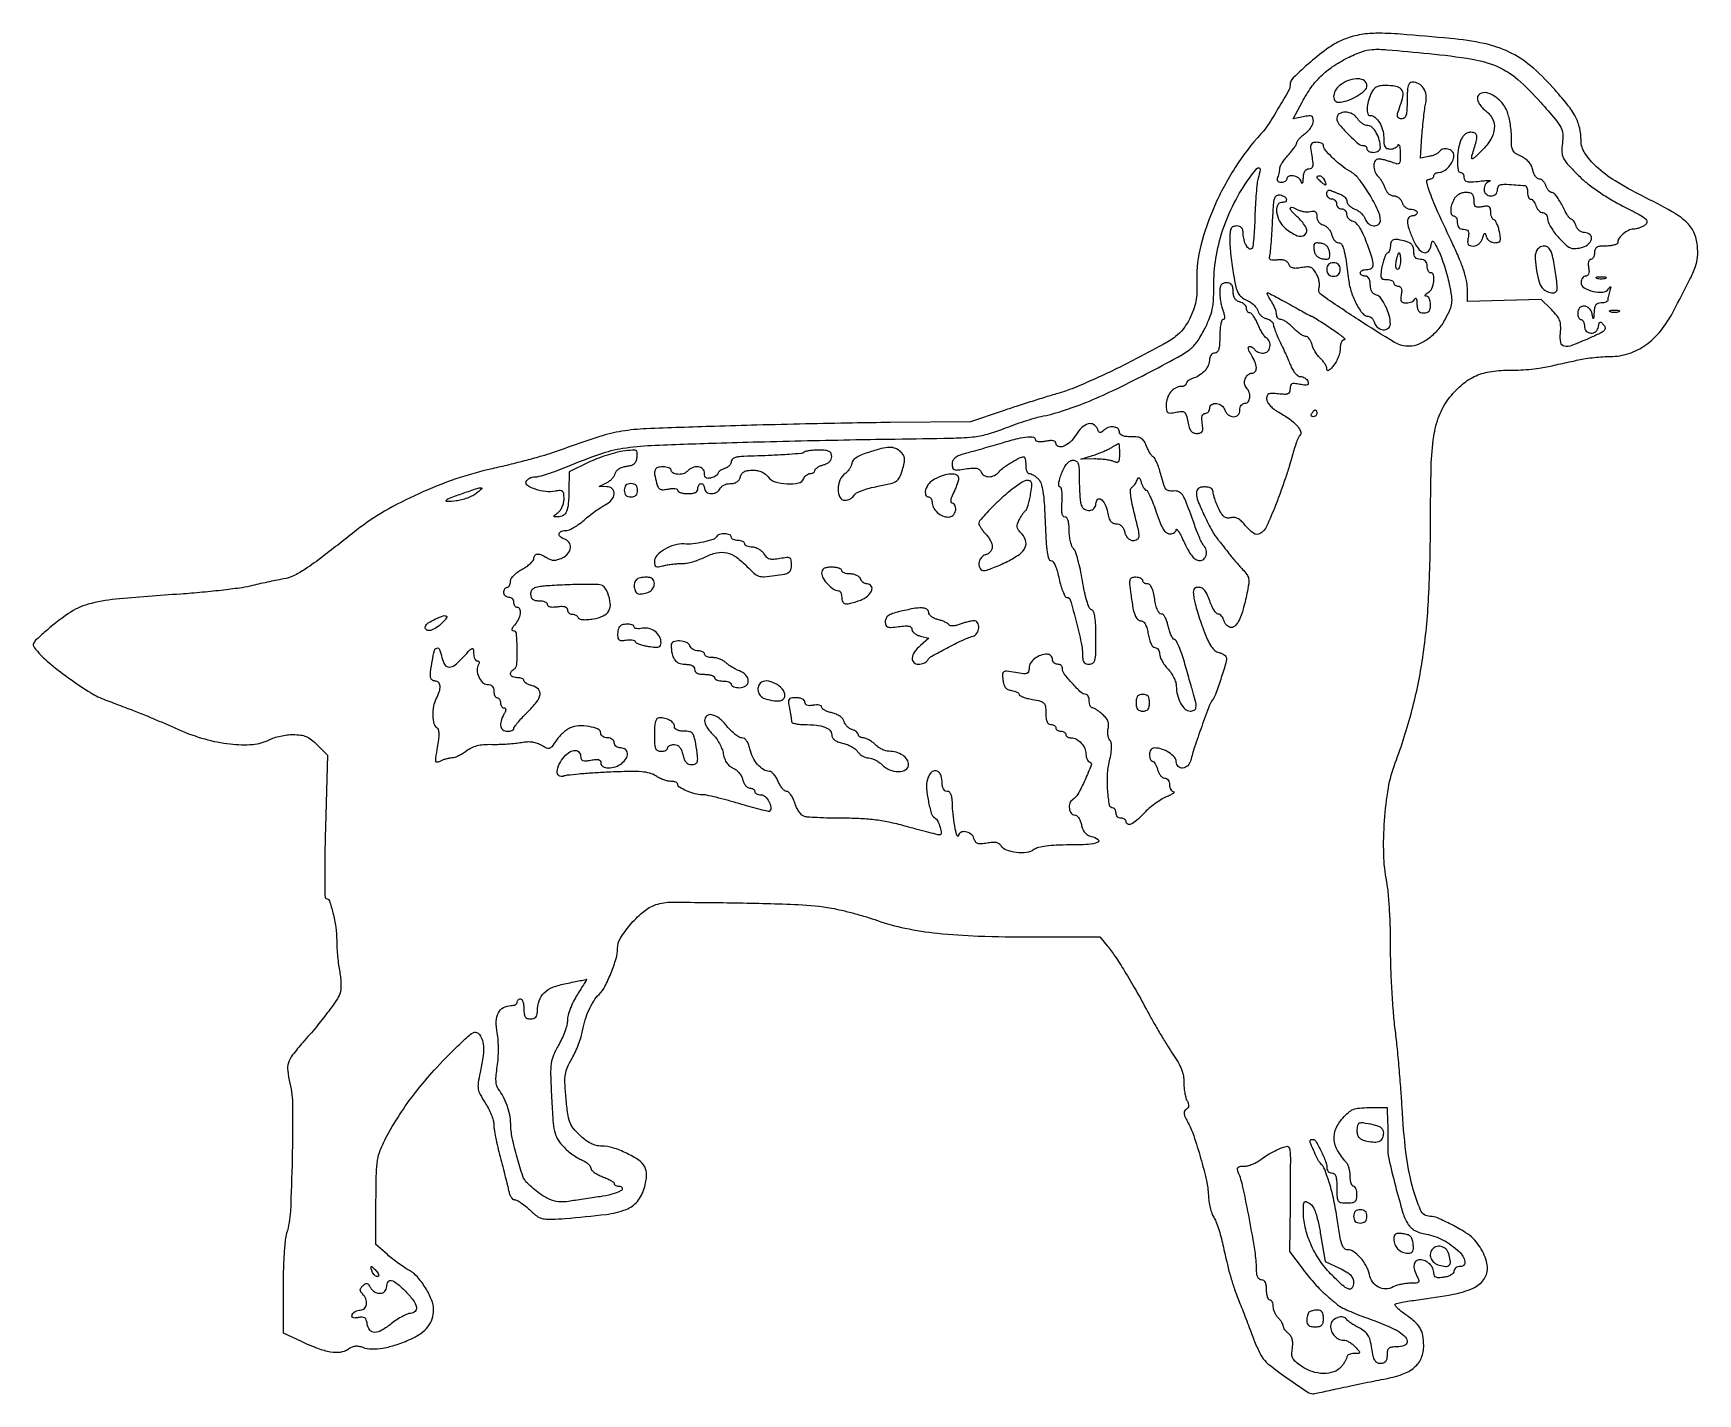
# Model space of a CAD drawing. Extents: x 0 to 498, y 0 to 407.
import ezdxf

# ---------------------------------------------------------------- set-up
doc = ezdxf.new("R2010")
doc.units = 0

msp = doc.modelspace()

# ---------------------------------------------------------------- linework, layer by layer
for points in [[(392, 404.716873, 0.059659), (387.636443, 402.31986, 0.021728), (382.076195, 397.960239, 0.015385), (376.973602, 393.308888, 0.202934), (376, 391.008858, -0.130868), (375.590073, 389.469495, -0.004703), (372.481056, 384.162279, -0.008473), (369.342, 379.113682, -0.043092), (367.316237, 376.5, 0.044372), (359.618415, 366.515541, 0.038655), (353.394282, 354.869973, 0.04032), (349.330366, 343.119331, 0.069921), (348.17034, 332.875289, -0.01639), (348.148517, 329.190283, -0.037728), (347.833044, 326.43789, -0.042256), (347.136405, 323.95937, -0.026072), (345.926895, 321.181054, -0.046865), (344.023778, 318.121041, -0.072042), (341.803133, 315.937777, -0.034433), (338.04848, 313.561577, -0.003745), (329, 308.7595, -0.008355), (322.898455, 305.708252, -0.007794), (316.55625, 302.788722, -0.007794), (310.84209, 300.3712, -0.026124), (307, 299.044813, 0.004191), (303.45207, 297.991621, 0.002007), (298.9125, 296.582602, 0.001989), (294.184703, 295.073631, 0.002837), (290, 293.693352), (280.5, 290.5), (256.5, 290.254837, 0.001912), (245.269974, 290.097179, 0.000978), (231.178125, 289.817888, 0.000971), (216.660069, 289.47353, 0.001461), (204, 289.11162, 0.002143), (183.559877, 288.379844, 0.030393), (176.284848, 287.643746, 0.039206), (169.691126, 286.030314, 0.004712), (155.5, 281.204807, -0.014749), (152.391036, 280.216799, -0.004778), (147.7375, 278.935664, -0.004759), (142.534293, 277.60943, -0.005332), (137.5, 276.433919, 0.027903), (126.645213, 273.376908, 0.023826), (115.595624, 268.989773, 0.024402), (105.365128, 263.736393, 0.035901), (97, 258.075219, -0.00264), (86.918919, 250.227833, -0.01678), (81.646069, 246.442681, -0.033764), (78.124368, 244.419031, -0.075454), (75.184973, 243.498723, 0.010467), (73.383568, 243.182564, 0.004238), (70.941342, 242.679497, 0.004191), (68.322039, 242.093757, 0.005315), (65.913213, 241.506789, -0.027266), (62.777718, 240.887085, -0.005889), (57.293038, 240.176558, -0.006128), (50.915274, 239.505738, -0.005822), (44.413213, 238.978607, 0.004836), (24.923006, 237.437212, 0.046562), (16.752965, 235.936591, 0.082505), (10.861883, 233.167917, 0.03019), (3.589911, 227.473353, 0.007781), (1.061955, 225.163878, 0.118574), (0.41816, 224.178927, 0.232163), (0.520485, 223.280187, 0.039763), (1.589911, 221.870774, 0.038554), (5.612858, 218.007527, 0.017109), (11.457326, 213.52878, 0.016827), (17.48455, 209.528029, 0.047968), (22, 207.310563, -0.000159), (24.398168, 206.405299, -0.000116), (27.059375, 205.399072, -0.000117), (29.579392, 204.444887, -0.00026), (31.5, 203.716005, -0.007418), (33.594609, 202.884076, -0.002114), (36.821875, 201.530507, -0.002128), (40.452354, 199.971475, -0.002255), (44, 198.411044, 0.036257), (51.59138, 195.670834, 0.040839), (59.20363, 194.188744, 0.045187), (65.957402, 194.051312, 0.102174), (70.858334, 195.426742, -0.042805), (72.31979, 196.030374, -0.02253), (74.219175, 196.537855, -0.022247), (76.224901, 196.885342, -0.031775), (78.027263, 197, -0.034221), (80.240747, 196.848327, -0.066851), (81.941902, 196.376907, -0.064906), (83.490311, 195.462442, -0.030585), (85.233045, 193.920801), (88.312243, 190.841603), (87.692065, 169.420801, 0.003522), (87.51216, 161.206998, 0.00588), (87.490758, 154.29236, 0.001387), (87.559142, 148.314018, 0.410057), (87.877655, 148, -0.321275), (88.862367, 147.294447, -0.020376), (89.925623, 143.686856, -0.027212), (90.745942, 139.45467, -0.032043), (91.043551, 135.38398, 0.013449), (91.122119, 133.191157, 0.008402), (91.326271, 130.629093, 0.00843), (91.612679, 128.10932, 0.015153), (91.944846, 126.055486, -0.02297), (92.215037, 124.201465, -0.022097), (92.318606, 122.306284, -0.022656), (92.260108, 120.630656, -0.070898), (92.012727, 119.533476, -0.061185), (90.930228, 117.482005, -0.01064), (88.348347, 113.933689, -0.010767), (84.965288, 109.679664, -0.007304), (80.939699, 104.977046, 0.016585), (77.860702, 101.242082, 0.087158), (76.631762, 98.89517, 0.106069), (76.397402, 96.49061, 0.030324), (77.052764, 92.780053, -0.05783), (77.881418, 85.902855, -0.006557), (77.744337, 70.203304, -0.006285), (77.202823, 54.475148, -0.062936), (76.074511, 48.006602, 0.05067), (75.655586, 45.909243, 0.007845), (75.315638, 41.679652, 0.008678), (75.078777, 36.660419, 0.00745), (75, 31.373672), (75, 18.23414), (80.386768, 15.683626, 0.020637), (85.348473, 13.580363, 0.048678), (89.225557, 12.53904, 0.069487), (92.227728, 12.45988, 0.13155), (94.464739, 13.337812, -0.052275), (95.508387, 13.950889, -0.076463), (96.532417, 14.238762, -0.074466), (97.61571, 14.209245, -0.04689), (98.838135, 13.871441, 0.08923), (101.477782, 13.376547, 0.044301), (104.883422, 13.653687, 0.03756), (108.843865, 14.643156, 0.025335), (113.187705, 16.330822, 0.045603), (116.215895, 18.034107, 0.076674), (118.332561, 20.032087, 0.087312), (119.571949, 22.372553, 0.078366), (120, 25.086891, 0.097575), (119.422191, 28.019539, 0.040816), (117.58786, 31.624812, 0.040843), (115.175477, 34.906612, 0.091108), (112.762574, 36.83226, -0.02247), (111.32378, 37.688424, -0.010668), (109.547171, 38.911827, -0.01055), (107.740568, 40.272376, -0.014709), (106.187752, 41.569706), (102.725778, 44.639411), (102.79264, 57.805307, -0.004624), (102.908667, 65.903072, -0.032714), (103.258079, 69.819492, -0.05542), (104.056154, 72.758943, -0.028303), (105.660867, 76.235602, -0.021467), (109.838192, 83.33339, -0.021302), (114.618837, 90.065732, -0.020074), (120.224001, 96.717545, -0.015134), (126.883968, 103.577305, -0.006133), (130.232333, 106.744772, -0.061657), (131.792435, 107.863777, -0.200698), (132.829005, 107.970848, -0.162449), (133.75, 107.319871, -0.090088), (134.618228, 105.539508, -0.065185), (134.935359, 103.350259, -0.04274), (134.721453, 100.374336, -0.01352), (133.904893, 95.992133, 0.016637), (133.345219, 92.880999, 0.077497), (133.363332, 91.063554, 0.08384), (133.934332, 89.407001, 0.021348), (135.404893, 86.964352, -0.026071), (136.398172, 85.278674, -0.024215), (137.237687, 83.457417, -0.024983), (137.824044, 81.765171, -0.071018), (138, 80.532598, 0.040345), (138.113759, 79.125074, 0.007935), (138.561059, 76.626746, 0.008368), (139.178801, 73.72518, 0.007678), (139.909989, 70.761158, -0.001317), (140.685886, 67.779542, -0.00136), (141.437832, 64.825153, -0.001312), (142.075674, 62.261855, -0.005825), (142.429041, 60.75, 0.033396), (142.737207, 59.697081, 0.046072), (143.159743, 58.807812, 0.054736), (143.625822, 58.188328, 0.206987), (144.061258, 58, -0.116955), (144.956249, 57.78775, -0.038291), (146.125136, 57.083506, -0.023888), (147.732075, 55.819373, -0.006305), (150.175721, 53.645954, 0.072752), (151.565555, 52.706708, 0.07798), (153.133896, 52.232876, 0.045325), (155.391866, 52.126288, 0.009448), (159.354046, 52.373504, 0.009497), (171.55307, 53.599984, 0.061267), (177.552817, 55.078254, 0.128264), (180.910762, 57.470928, 0.106292), (182.962684, 61.366719, 0.019051), (183.48419, 63.545895, 0.043321), (183.670238, 65.227167, 0.056993), (183.54656, 66.593974, 0.071947), (183.114357, 67.786321, 0.122791), (181.308343, 69.781178, 0.035152), (177.661855, 71.870999, 0.036114), (173.59571, 73.485358, 0.076585), (170.255478, 74, -0.061847), (168.654778, 74.198758, -0.053657), (167.067709, 74.785805, -0.046235), (165.441498, 75.791595, -0.028337), (163.720398, 77.25, -0.033095), (161.771165, 79.363415, -0.080436), (160.723442, 81.200466, -0.056827), (160.116137, 83.637141, -0.010454), (159.607435, 88.25067, -0.009677), (159.284911, 92.87978, -0.049332), (159.40957, 95.454677, -0.06725), (160.022515, 97.576215, -0.027632), (161.383749, 100.25067, 0.023486), (162.380467, 102.169449, 0.016171), (163.334275, 104.426759, 0.016337), (164.112261, 106.663178, 0.031732), (164.559159, 108.5, -0.029559), (165.3342, 111.74686, -0.033271), (166.464299, 114.749786, -0.035912), (167.8733, 117.339707, -0.053891), (169.485298, 119.342441, 0.077503), (171.22826, 121.729443, 0.023729), (173.089794, 125.803951, 0.023969), (174.562698, 130.05994, 0.071433), (175, 133.105248, -0.138565), (175.846588, 136.101428, -0.037916), (178.753859, 140.117863, -0.038954), (182.411576, 143.813707, -0.080175), (185.865877, 145.944445, -0.099183), (190.632444, 146.885783, -0.003233), (210.212052, 146.705514, -0.005979), (229.023312, 146.185626, -0.033919), (238.981771, 145.111948, -0.014604), (241.980275, 144.490313, -0.007655), (245.673338, 143.551509, -0.007608), (249.432518, 142.472741, -0.011575), (252.659513, 141.411142, 0.035454), (260.905701, 139.128122, 0.023388), (270.633151, 137.63362, 0.018091), (282.817812, 136.785421, 0.008167), (298.833807, 136.513309), (319.167614, 136.5), (321.333807, 133.898874, -0.026005), (323.652223, 130.800681, -0.01009), (326.545281, 126.289531, -0.008745), (329.86292, 120.660515, -0.005537), (333.542194, 113.989408, 0.006462), (335.338419, 110.74677, 0.00485), (337.39576, 107.22323, 0.004904), (339.396708, 103.94485, 0.01121), (340.984441, 101.522614, -0.020541), (342.53395, 99.059672, -0.037261), (343.55998, 96.913746, -0.044829), (344.128464, 94.950925, -0.055219), (344.284476, 93.052331, 0.026254), (344.320464, 91.562842, 0.02249), (344.510824, 90.005421, 0.023104), (344.813498, 88.604595, 0.058166), (345.195474, 87.634754, -0.039472), (345.597304, 86.716492, -0.104149), (345.687077, 86.00801, -0.138714), (345.478077, 85.447967, -0.09639), (344.979185, 84.987136, 0.129783), (344.479718, 84.460682, 0.149643), (344.34005, 83.785196, 0.082009), (344.59098, 82.829783, 0.019954), (345.317767, 81.364309, -0.042481), (347.205056, 77.085229, -0.013531), (349.287364, 70.434224, -0.013347), (351.001056, 63.713395, -0.046279), (351.584257, 59.269029, 0.027734), (351.751652, 57.482731, 0.023198), (352.121211, 55.614378, 0.023828), (352.621118, 53.934957, 0.057303), (353.186401, 52.769029, -0.048101), (353.827612, 51.506072, -0.013174), (354.588538, 49.404027, -0.013191), (355.329046, 46.963499, -0.0134), (355.935601, 44.5, 0.004234), (357.266456, 38.633606, 0.013009), (358.303894, 34.695261, 0.015543), (359.438653, 31.208854, 0.008467), (361.035785, 27, -0.002178), (361.995202, 24.564496, -0.001484), (363.065795, 21.787296, -0.001496), (364.082517, 19.102271, -0.003014), (364.865058, 16.978029, 0.013195), (365.60107, 15.098952, 0.011858), (366.460361, 13.192331, 0.01198), (367.312744, 11.518857, 0.0362), (368, 10.440547, 0.073017), (369.9485, 8.492727, 0.00678), (375.479121, 4.495, 0.004272), (381.301238, 0.479447, 0.149918), (382.864326, 0, 0.049358), (383.321791, 0.045269, 0.001242), (385.369939, 0.459927, 0.002652), (387.772117, 0.965766, 0.001804), (390.500374, 1.56571, -0.002648), (393.652317, 2.253245, -0.001651), (397.353235, 3.027257, -0.001656), (401.007006, 3.766216, -0.003007), (404, 4.342533, 0.037065), (409.569673, 5.814104, 0.092246), (413.219748, 7.886471, 0.122799), (415.265561, 10.715633, 0.097687), (415.968197, 14.430335, 0.042599), (415.687256, 17.44375, 0.092707), (414.865671, 19.606807, 0.07854), (413.220019, 21.542296, 0.024314), (410.192425, 23.895807, -0.016749), (408.961189, 24.823382, -0.028622), (408.007938, 25.687473, -0.029348), (407.379919, 26.405669, -0.377897), (407.400553, 26.733886, -0.143431), (407.828947, 26.968185, -0.005561), (409.613005, 27.338084, -0.009518), (411.759941, 27.716091, -0.006532), (414.208128, 28.06655, 0.013151), (424.790734, 29.724691, 0.059982), (430.728536, 31.571516, 0.1229), (433.84724, 34.021773, 0.166587), (435, 37.385693, 0.068109), (434.703468, 39.552497, 0.041464), (433.803997, 41.979657, 0.039993), (432.457691, 44.343518, 0.046968), (430.814031, 46.328826, 0.059737), (428.399899, 48.226018, 0.017662), (424.292769, 50.530998, 0.015278), (420.105129, 52.530872, 0.104121), (417.876741, 53, -0.29728), (415.022955, 54.861238, -0.040624), (412.575548, 61.919884, -0.033354), (410.638693, 72.220166, -0.016442), (409.489737, 85.5, 0.005291), (409.141838, 90.928091, 0.003194), (408.620434, 97.353125, 0.003198), (408.020764, 103.730248, 0.005602), (407.431491, 109, -0.01098), (406.891043, 114.353964, -0.005815), (406.44429, 121.010715, -0.005784), (406.145188, 127.833037, -0.008913), (406.060027, 133.738604, 0.008066), (405.989881, 139.250826, 0.007612), (405.742221, 144.865652, 0.007594), (405.371648, 149.831212, 0.026151), (404.9148, 153.027537, -0.042453), (404.014817, 161.221051, -0.023829), (404.246325, 171.240926, -0.023852), (405.412821, 181.043268, -0.048981), (407.428638, 188.5, 0.0261), (412.454701, 204.205553, 0.028065), (415.674587, 219.975111, 0.02402), (417.431066, 237.976124, 0.01224), (417.99381, 260.700779, -0.006072), (418.196803, 277.040905, -0.030467), (418.977474, 286.15123, -0.055072), (420.575901, 292.247369, -0.071404), (423.388592, 297.287264, -0.046704), (427.111838, 301.324693, -0.071218), (431.065863, 303.973986, -0.070242), (435.645629, 305.430282, -0.044106), (441.256195, 305.877067, 0.01372), (444.189943, 305.932074, 0.010216), (447.42125, 306.147654, 0.010344), (450.461862, 306.476514, 0.022974), (452.756195, 306.880667, -0.000355), (454.912215, 307.361874, -0.00021), (457.485023, 307.933052, -0.00021), (460.053016, 308.500896, -0.000362), (462.19282, 308.971491, -0.017081), (464.340827, 309.365905, -0.010028), (466.932845, 309.697876, -0.010024), (469.540799, 309.926073, -0.016809), (471.739158, 310, 0.079292), (477.276121, 310.883635, 0.076379), (482.341897, 313.45031, 0.068761), (486.820556, 317.696309, 0.048243), (490.624275, 323.523086, 0.002561), (495.551153, 333.060963, 0.030467), (497.210562, 336.870913, 0.06997), (497.808369, 339.673695, 0.041579), (497.764989, 343.094003, 0.082296), (496.698331, 347.103439, 0.103512), (494.437726, 350.2005, 0.056821), (490.072474, 353.319939, 0.010366), (481.275451, 357.969433, -0.021603), (473.229712, 362.45592, -0.046598), (467.568071, 366.715454, -0.064548), (464.132233, 370.763741, -0.144705), (463, 374.594037, 0.056708), (462.581344, 378.27348, 0.066179), (461.347227, 381.564603, 0.046306), (458.919891, 385.241623, 0.013795), (454.56309, 390.376547, 0.034787), (447.866824, 396.870479, 0.063661), (441.48726, 400.98991, 0.060251), (434.036725, 403.507445, 0.028101), (423.940226, 405.026265, 0.003316), (409.044357, 406.317871, 0.022391), (401.64381, 406.577645, 0.04454), (396.658641, 406.083963, 0.048893)], [(417.554718, 400.522308, -0.015876), (430.417082, 398.866324, -0.063127), (438.038684, 396.626108, -0.077401), (444.058494, 392.797595, -0.031688), (450.934849, 385.936203, -0.005534), (455.323179, 380.851985, -0.053197), (456.92247, 378.487541, -0.105556), (457.497348, 376.473781, -0.048825), (457.415759, 373.739123, 0.035482), (457.266694, 371.101941, 0.109285), (457.675425, 369.37325, 0.072521), (458.872056, 367.603985, 0.010018), (461.937637, 364.37533, 0.027261), (464.615707, 361.945892, 0.01855), (467.903404, 359.471628, 0.01761), (471.587249, 357.095617, 0.01709), (475.465582, 354.959488, -0.004846), (480.350556, 352.422763, -0.050898), (482.219958, 351.170111, -0.222286), (482.65274, 350.253836, -0.235444), (482.214326, 349.365961, -0.042163), (481.424649, 348.864915, -0.030086), (480.468539, 348.436831, -0.030557), (479.500188, 348.137583, -0.055348), (478.678571, 348.031803, 0.106707), (477.149485, 347.673667, 0.065035), (475.584014, 346.664573, 0.067234), (474.394061, 345.34575, 0.151087), (474, 344.071429, -0.267711), (473.762076, 343.658908, -0.056917), (472.971875, 343.314732, -0.045312), (471.840979, 343.077823, -0.028993), (470.5, 343, 0.022514), (468.67572, 342.917816, 0.10769), (467.6875, 342.607143, 0.177212), (467.177287, 342.002462, 0.087745), (467, 341, -0.05387), (466.917324, 340.234865, -0.07361), (466.672005, 339.5875, -0.093324), (466.309487, 339.15297, -0.174075), (465.883423, 339, 0.222095), (465.477964, 338.810555, 0.112088), (465.215051, 338.297256, 0.072403), (465.130452, 337.498847, 0.037491), (465.244751, 336.5, -0.034745), (465.377818, 335.391041, -0.097718), (465.265536, 334.621346, -0.160129), (464.917994, 334.170978, -0.150112), (464.361328, 334, 0.13757), (463.842201, 333.854412, 0.100187), (463.39989, 333.445192, 0.08608), (463.10211, 332.833113, 0.07038), (463, 332.111291, 0.263947), (463.891254, 330.540596, 0.077158), (466.563072, 329.459355, 0.074592), (469.517, 329.217723, 0.224016), (471.240377, 330.177289, -0.011514), (471.700211, 330.788461, -0.503566), (471.838658, 330.784272, -0.227449), (471.873422, 330.569223, -0.00668), (471.594332, 329.668213, 0.012987), (471.36682, 328.899546, 0.012238), (471.174585, 328.104788, 0.012298), (471.038904, 327.392584, 0.040937), (471, 326.918213, -0.20455), (470.850156, 326.56726, -0.083526), (470.4125, 326.269725, -0.063754), (469.765613, 326.067444, -0.043961), (469, 326, 0.082006), (468.051739, 325.843422, 0.146811), (467.413952, 325.389227, 0.11414), (467.032528, 324.564381, 0.039109), (466.863818, 323.25, -0.002047), (466.775265, 321.598669, -0.200802), (466.674595, 321.392379, -0.574721), (466.558172, 321.431321, -0.00362), (466.294267, 322.75, 0.147227), (465.451672, 324.358124, 0.186534), (463.936745, 325.047373, 0.227392), (462.572578, 324.488173, 0.185739), (462, 323, 0.048028), (462.073693, 322.234582, 0.068025), (462.29375, 321.5875, 0.088204), (462.618118, 321.151477, 0.191087), (463, 321, -0.191087), (463.381882, 320.848523, -0.088204), (463.70625, 320.4125, -0.068025), (463.926307, 319.765418, -0.048028), (464, 319, 0.190894), (464.560805, 317.584636, 0.200719), (465.924506, 316.97544, 0.186405), (467.39548, 317.503449, 0.174477), (468.180449, 318.899851, -0.022835), (468.400997, 319.923043, -0.263562), (468.677471, 320.20625, -0.260356), (469.065246, 320.116527, -0.022385), (469.814277, 319.373248, -0.17095), (470.179374, 318.523642, -0.228587), (469.87086, 317.756159, -0.071942), (468.59508, 316.891763, -0.008868), (465.535764, 315.473397, -0.012201), (460.242604, 313.285315, -0.135378), (457.98707, 313.062504, -0.319514), (456.922762, 314.13489, -0.064633), (456.826162, 316.974335, 0.032048), (456.895371, 319.205842, 0.082801), (456.579, 320.780341, 0.078686), (455.757269, 322.213644, 0.026953), (454.153169, 324.000677), (451.101162, 327.052684), (440.050581, 326.736616), (429, 326.420548), (429, 330.414156, 0.055966), (428.743103, 332.702096, 0.023658), (427.914794, 335.684123, 0.019752), (426.575466, 339.266864, 0.011528), (424.704171, 343.453882, -0.004016), (420.185164, 353.170613, -0.019513), (417.884925, 358.794274, -0.033215), (416.907783, 362.15642, -0.479124), (417.586029, 363, 0.068994), (418.126462, 363.07493, 0.08521), (418.584646, 363.29375, 0.09994), (418.891005, 363.618662, 0.140106), (419, 364, -0.141492), (419.110117, 364.381339, -0.099788), (419.419643, 364.70625, -0.084734), (419.882535, 364.925111, -0.068255), (420.428571, 365, 0.137086), (421.956602, 365.426967, 0.073194), (423.479593, 366.686702, 0.071402), (424.613387, 368.376283, 0.11259), (425, 370.071429, 0.201503), (424.498096, 371.266262, 0.136578), (423.188085, 371.988675, 0.131204), (421.652436, 371.944999, 0.184003), (420.573795, 371.119402, -0.118668), (420.199031, 370.747928, -0.031639), (419.448758, 370.355892, -0.030229), (418.513252, 370.006105, -0.027128), (417.508133, 369.756804), (414.986711, 369.274803), (415.439774, 375.887402, -0.005936), (415.66237, 378.654159, -0.005426), (415.95646, 381.499123, -0.005433), (416.274288, 384.034153, -0.017593), (416.56249, 385.705357, 0.082246), (416.663104, 388.109152, 0.11115), (415.932425, 390.150805, 0.126333), (414.489184, 391.507199, 0.12643), (412.571429, 392, 0.195107), (411.809633, 391.690974, 0.131183), (411.321429, 390.875, 0.057966), (411.065741, 389.315378, 0.011674), (411, 386.5, -0.01212), (410.933383, 383.752068, -0.054498), (410.681818, 382.166667, -0.118311), (410.215544, 381.316753, -0.211442), (409.5, 381, -0.097059), (408.487666, 381.198382, -0.28886), (408.094104, 381.748077, -0.094003), (408.241487, 382.888632, -0.007753), (409.220639, 385.733622, 0.063125), (409.788873, 388.264093, 0.212204), (409.261795, 389.836699, 0.16928), (407.616882, 390.722155, 0.038389), (404.410515, 390.984687, 0.042667), (402.854671, 390.859442, 0.093179), (401.7357, 390.449169, 0.099078), (400.88451, 389.680088, 0.052797), (400.160515, 388.452947, 0.041863), (399.358, 386.211743, 0.05612), (399.039875, 384.078697, 0.078728), (399.22877, 382.527842, 0.33485), (399.928571, 382, -0.175327), (401.381359, 381.474419, -0.08064), (402.720196, 379.934352, -0.069669), (403.673818, 377.77326, -0.069224), (404, 375.428571, 0.023775), (404.083201, 373.679807, 0.104039), (404.389757, 372.697205, 0.171329), (404.97489, 372.182256, 0.095873), (405.916667, 372, 0.060204), (406.687147, 372.09311, 0.059088), (407.418476, 372.367188, 0.064373), (408.003208, 372.771682, 0.113869), (408.337719, 373.25, -0.479727), (408.532281, 373.308626, -0.186475), (408.717133, 373.038521, -0.039534), (408.857018, 372.127855, -0.013051), (408.921053, 370.774751, -0.01083), (408.919943, 368.41538, -0.180142), (408.634847, 367.698659, -0.28081), (408.017326, 367.515575, -0.026013), (406.4349, 368.024751, 0.016294), (405.347568, 368.398084, 0.014753), (404.201797, 368.713521, 0.014958), (403.159361, 368.934871, 0.044859), (402.4349, 369, 0.259515), (401.448145, 368.450861, 0.136425), (401.042909, 367.062366, 0.098931), (401.375848, 365.277657, 0.101281), (402.368068, 363.774789, -0.042607), (402.942831, 363.092733, -0.022588), (403.539692, 362.161354, -0.022315), (404.06791, 361.147025, -0.032051), (404.435456, 360.20336, 0.069859), (404.843838, 359.351043, 0.068781), (405.472929, 358.639052, 0.073532), (406.226817, 358.163258, 0.104424), (407, 358, -0.097644), (407.760465, 357.850061, -0.071471), (408.50378, 357.4125, -0.069022), (409.117588, 356.764401, -0.078429), (409.5, 356, 0.081113), (409.887511, 355.235622, 0.069591), (410.516015, 354.5875, 0.071315), (411.281172, 354.149993, 0.094537), (412.067388, 354, -0.04977), (412.806935, 353.926202, -0.069758), (413.432295, 353.70625, -0.089917), (413.853109, 353.381774, -0.185742), (414, 353, -0.148195), (413.884432, 352.618646, -0.098894), (413.559375, 352.29375, -0.082425), (413.073457, 352.074694, -0.064853), (412.5, 352, 0.225033), (411.4757, 351.514407, 0.181746), (411.08168, 350.348288, 0.07517), (411.470479, 348.256578, 0.018748), (412.7359, 345.00686, 0.055222), (414.270238, 342.321819, 0.158604), (415.987751, 341.078157, 0.302686), (417.377197, 341.471242, 0.142497), (418.180449, 343.25, -0.048867), (418.431828, 344.282874, -0.51346), (418.78531, 344.386699, -0.109303), (419.299785, 343.763382, -0.006127), (420.421263, 341.5, -0.023753), (421.245634, 339.551698, -0.010962), (422.139992, 336.947919, -0.01083), (422.962444, 334.164168, -0.014775), (423.574313, 331.620576, -0.013581), (424.231767, 327.994427, -0.067166), (424.269176, 325.924439, -0.074402), (423.752469, 324.017373, -0.018857), (422.350183, 321.120576, -0.053737), (420.225776, 317.987939, -0.054944), (417.496837, 315.405949, -0.059557), (414.523246, 313.667724, -0.097055), (411.67807, 313.041916, -0.141188), (407.239604, 314.210861, -0.010203), (396.36653, 321.004211, -0.006702), (385.412367, 328.374451, -0.345753), (384.703751, 330.670371, 0.101132), (384.826398, 331.407706, 0.039253), (384.706873, 332.440514, 0.036843), (384.396652, 333.573158, 0.03762), (383.925187, 334.639789, 0.042783), (383.081213, 335.936688, 0.127815), (382.247784, 336.575698, 0.115291), (381.155169, 336.763591, 0.031555), (379.408336, 336.548782, -0.026742), (377.84593, 336.341377, -0.084325), (376.796992, 336.435769, -0.128572), (376.092178, 336.833481, -0.109157), (375.619759, 337.548508, 0.112158), (375.173979, 338.214596, 0.098587), (374.464382, 338.660552, 0.077581), (373.487016, 338.86856, 0.041861), (372.253735, 338.832996, -0.024923), (370.929763, 338.749918, -0.12122), (370.202854, 338.918917, -0.236346), (369.895689, 339.33413, -0.114435), (369.933038, 340.010941, 0.046183), (370.122503, 340.992353, 0.003775), (370.359907, 343.598097, 0.005043), (370.588694, 346.717052, 0.003859), (370.778114, 350.131518, -0.004661), (371.073764, 355.310812, -0.052843), (371.424436, 357.330279, -0.199289), (372.063114, 358.134873, -0.192893), (373.095076, 358.264886, -0.073497), (374.408114, 357.705856, -0.214356), (374.95096, 356.911079, -0.336404), (374.616079, 356.255247, -0.112892), (373.5, 356, 0.304238), (372.248846, 355.16105, 0.13533), (371.998917, 353.095471, 0.089098), (372.894973, 350.44786, 0.089457), (374.655539, 348.281837, 0.070833), (378.086905, 346.090057, 0.284958), (380.447099, 346.394315, 0.362238), (380.840681, 348.415519, 0.080331), (378.5, 351.41242, -0.015772), (376.589146, 353.29879, -0.152295), (376.090835, 354.309548, -0.563684), (376.488691, 354.64465, -0.041226), (378.102233, 353.945287, 0.047958), (379.046374, 353.55105, 0.035962), (380.144403, 353.29648, 0.03678), (381.223102, 353.207396, 0.066259), (382.102233, 353.316483, -0.057199), (383.001046, 353.444525, -0.176112), (383.574814, 353.253481, -0.172476), (383.899294, 352.734934, -0.054441), (384, 351.812761, 0.086268), (384.141623, 350.998039, 0.077493), (384.552021, 350.244835, 0.077775), (385.170575, 349.654586, 0.087969), (385.915306, 349.311897, -0.093794), (386.692821, 348.943177, -0.056763), (387.445341, 348.251542, -0.05417), (388.061119, 347.362748, -0.063022), (388.434358, 346.405517, 0.052907), (388.771895, 345.48546, 0.061546), (389.282471, 344.706621, 0.071593), (389.879811, 344.177786, 0.146459), (390.473739, 344, -0.246292), (391.396421, 343.516151, -0.084809), (392.052501, 342.106632, -0.03135), (392.640009, 339.263105, -0.003847), (393.484681, 332.967426, 0.047377), (394.329458, 329.19603, 0.044373), (395.881521, 325.562888, 0.046378), (397.718541, 322.789992, 0.227034), (399.36867, 322, -0.128064), (399.942224, 321.850647, -0.074145), (400.50969, 321.4125, -0.066003), (400.985469, 320.764675, -0.061544), (401.289749, 320, 0.169448), (402.224926, 318.607765, 0.144891), (403.888964, 317.989337, 0.179961), (405.376008, 318.429962, 0.235889), (406, 319.679002, 0.068247), (405.647948, 322.246252, 0.04424), (404.587789, 325.054405, 0.044044), (403.189432, 327.400824, 0.174115), (401.82471, 328.335588, -0.098768), (401.05, 328.712375, -0.096566), (400.471879, 329.360085, -0.082559), (400.117976, 330.268726, -0.051712), (400, 331.40638, 0.044003), (399.903425, 332.501629, 0.087332), (399.605414, 333.31773, 0.120504), (399.126291, 333.817616, 0.142644), (398.5, 334, -0.064853), (397.926543, 334.074694, -0.082425), (397.440625, 334.29375, -0.098894), (397.115568, 334.618646, -0.148195), (397, 335, -0.191087), (397.151477, 335.381882, -0.088204), (397.5875, 335.70625, -0.068025), (398.234582, 335.926307, -0.048028), (399, 336, 0.141309), (400.340725, 336.386633, 0.261162), (400.866773, 337.35331, 0.076931), (400.52858, 339.370533, 0.007492), (398.898895, 344.057137, 0.018781), (397.880735, 346.553973, 0.035991), (396.850181, 348.455255, 0.045733), (395.842192, 349.753877, 0.141829), (394.898895, 350.316189, -0.073668), (394.173159, 350.625465, -0.070968), (393.5578, 351.135018, -0.075816), (393.142753, 351.760113, -0.109129), (393, 352.40638, 0.093023), (392.885834, 353.014716, 0.096327), (392.559375, 353.531874, 0.099226), (392.072328, 353.878, 0.105398), (391.5, 354, -0.099038), (390.927543, 354.114514, -0.097945), (390.440625, 354.440625, -0.097945), (390.114514, 354.927543, -0.099038), (390, 355.5, 0.099038), (389.885486, 356.072457, 0.097945), (389.559375, 356.559375, 0.097945), (389.072457, 356.885486, 0.099038), (388.5, 357, -0.104701), (387.927659, 357.121178, -0.099106), (387.440625, 357.465104, -0.096515), (387.114204, 357.978941, -0.09365), (387, 358.583333, -0.077178), (387.090335, 359.165084, -0.147976), (387.355365, 359.550884, -0.170458), (387.759684, 359.692718, -0.109413), (388.25, 359.583977, 0.009538), (388.85261, 359.31694, 0.004389), (389.646875, 358.991127, 0.004345), (390.488622, 358.662894, 0.006003), (391.25, 358.384012, -0.066314), (391.919044, 358.042865, -0.063646), (392.485937, 357.534427, -0.068581), (392.869714, 356.943043, -0.110114), (393, 356.358618, 0.141097), (393.174499, 355.752565, 0.060911), (393.709239, 355.094481, 0.053487), (394.490805, 354.48804, 0.04746), (395.414431, 354.032533, -0.057208), (396.386533, 353.529394, -0.044592), (397.311429, 352.779893, -0.04585), (398.055741, 351.912203, -0.077667), (398.481819, 351.057284, 0.151732), (399.430703, 349.695287, 0.137005), (401.02393, 349.042588, 0.184185), (402.409868, 349.39321, 0.244378), (403, 350.528517, 0.111351), (402.27377, 353.749074, 0.027072), (399.655266, 358.568437, 0.027613), (396.507255, 363.100974, 0.098807), (393.848674, 365.393325, -0.038354), (391.239176, 367.145281, -0.027991), (388.621594, 369.459169, -0.02405), (386.503037, 371.76616, -0.175456), (386, 373.155539, 0.224719), (385.846961, 373.478857, 0.075711), (385.38668, 373.75194, 0.057599), (384.711626, 373.938235, 0.038568), (383.912102, 374, 0.070431), (382.790483, 373.841218, 0.242113), (382.271945, 373.351968, 0.115104), (382.161133, 372.350208, 0.012085), (382.5, 370, -0.013706), (382.799598, 367.873368, -0.084385), (382.73813, 366.773366, -0.200108), (382.340137, 366.214928, -0.140056), (381.587898, 366, 0.13376), (380.90143, 365.81301, 0.121647), (380.375321, 365.298774, 0.087448), (380.0324, 364.440846, 0.040934), (379.883999, 363.25, -0.010989), (379.813383, 362.150445, -0.109045), (379.676084, 361.71179, -0.602595), (379.507227, 361.717606, -0.049066), (379.310674, 362.25, 0.184764), (378.524533, 363.348813, 0.103393), (376.976284, 363.964184, 0.134679), (375.572255, 363.829711, 0.311409), (375, 363, -0.157984), (374.876403, 362.618592, -0.097154), (374.527947, 362.29375, -0.07906), (374.007542, 362.07443, -0.060338), (373.393011, 362, -0.076855), (372.737605, 362.101342, -0.176865), (372.348199, 362.40165, -0.16701), (372.230887, 362.896449, -0.067159), (372.393011, 363.581787, 0.02116), (372.625449, 364.273692, 0.016332), (372.821697, 365.045089, 0.01661), (372.957674, 365.778823, 0.037524), (373, 366.342006, -0.120374), (373.15164, 366.96275, -0.023461), (373.734375, 367.966263, -0.023688), (374.542932, 369.097921, -0.019982), (375.5, 370.216574, 0.015426), (376.457314, 371.315098, 0.019738), (377.265625, 372.386146, 0.017989), (377.862758, 373.315604, 0.134573), (378, 373.816283, -0.157184), (378.149237, 374.279274, -0.027158), (378.734375, 375.005923, -0.027232), (379.542784, 375.812246, -0.021387), (380.5, 376.597276, 0.043525), (381.456503, 377.455191, 0.041657), (382.265625, 378.477702, 0.044611), (382.822635, 379.504635, 0.102312), (383, 380.362349, 0.075266), (382.856994, 381.306968, 0.222157), (382.426342, 381.780784, 0.128547), (381.591007, 381.898655, 0.020474), (379.945233, 381.639047), (376.890466, 381.028093), (379.594921, 385.997068, -0.029697), (382.334702, 390.388433, -0.045373), (385.252146, 393.797325, -0.045567), (388.72698, 396.614022, -0.030277), (393.157445, 399.207318, -0.02693), (397.42643, 401.089117, -0.077024), (400.591575, 401.755778, -0.035278), (404.936358, 401.6833, -0.002271)], [(391.25, 391.325576, 0.092348), (389.792487, 389.844955, 0.108179), (389.066746, 388.016483, 0.174078), (389.327224, 386.604155, 0.267015), (390.377876, 386, 0.083506), (393.009985, 386.442681, 0.048394), (395.933222, 387.783209, 0.048229), (398.309613, 389.490731, 0.216112), (399, 391.01342, 0.253081), (398.261966, 392.378126, 0.13558), (396.38545, 392.978757, 0.091448), (393.794818, 392.608045, 0.071262)], [(432, 387.140073, 0.1034), (432.177038, 386.293148, 0.044386), (432.734375, 385.275006, 0.041403), (433.54349, 384.258581, 0.042925), (434.5, 383.402724, -0.11579), (436.515923, 380.990418, -0.140976), (437.056739, 378.107915, -0.113647), (435.990373, 374.900422, -0.059598), (433.377479, 371.577479, -0.005298), (431.361208, 369.603487, -0.082953), (430.567134, 369.061767, -0.566216), (430.28279, 369.255156, -0.060884), (430.458213, 370.227479, 0.007471), (431.632293, 374.232379, 0.081247), (431.813164, 375.899179, 0.261701), (431.308223, 376.693994, 0.123854), (430.091826, 377, 0.086938), (429.116687, 376.829155, 0.085648), (428.252047, 376.336664, 0.076701), (427.530367, 375.528709, 0.053208), (426.975249, 374.4349, 0.054534), (426.261245, 371.688658, 0.037023), (426.030589, 368.46318, 0.03355), (426.225205, 365.675461, 0.374698), (427, 365, -0.15384), (427.38138, 364.879813, -0.09795), (427.70625, 364.541376, -0.080482), (427.925461, 364.035706, -0.062189), (428, 363.438727, 0.17065), (428.260611, 362.697382, 0.171376), (428.92733, 362.283778, 0.069527), (430.240534, 362.182502, 0.011795), (432.75, 362.397464, -0.006346), (434.471379, 362.563835, -0.021923), (435.590625, 362.608428, -0.225781), (435.789246, 362.512941, -0.531524), (435.75, 362.385413, 0.165358), (434.437616, 361.442724, 0.170907), (433.993994, 359.909217, 0.19014), (434.620595, 358.552763, 0.192907), (436, 358, 0.07177), (436.84707, 358.122217, 0.115199), (437.479135, 358.480742, 0.121537), (437.865417, 359.065797, 0.085623), (438, 359.845939, -0.140078), (438.297089, 360.885573, -0.220501), (439.060125, 361.385545, -0.053219), (440.807635, 361.454883, -0.002964), (446.25, 361.059024, -0.224073), (446.537858, 360.894436, -0.065398), (446.779688, 360.429838, -0.051824), (446.945147, 359.770184, -0.035565), (447, 359, 0.044675), (447.068541, 358.234421, 0.064527), (447.273955, 357.5875, 0.08442), (447.576219, 357.150174, 0.202082), (447.932612, 357, -0.170109), (448.335507, 356.858844, -0.058089), (448.777735, 356.4125, -0.0497), (449.188321, 355.765398, -0.039709), (449.5, 355, 0.06077), (449.849532, 354.235286, 0.063046), (450.36914, 353.5875, 0.069989), (450.972302, 353.148573, 0.122947), (451.567388, 353, -0.134669), (452.113703, 352.850139, -0.10042), (452.57917, 352.428847, -0.087071), (452.892413, 351.798667, -0.072023), (453, 351.055651, 0.108018), (453.21576, 350.068586, 0.027259), (453.9866, 348.605521, 0.026531), (455.073085, 346.991445, 0.024039), (456.358639, 345.445147, 0.017602), (458.338504, 343.431143, 0.082527), (459.68007, 342.524969, 0.113618), (461.023503, 342.248277, 0.048302), (462.858639, 342.468952, 0.103613), (464.986627, 343.426134, 0.171892), (466.087576, 345.0314, 0.285488), (465.67195, 346.396831, 0.181746), (464.067388, 347, -0.094537), (463.281172, 347.149993, -0.071315), (462.516015, 347.5875, -0.069591), (461.887511, 348.235622, -0.081113), (461.5, 349, 0.03286), (461.200355, 349.76567, 0.043573), (460.824994, 350.4125, 0.050259), (460.433667, 350.864717, 0.191548), (460.093494, 351, -0.230675), (459.697875, 351.192776, -0.01797), (458.987137, 352.17163, -0.021628), (458.199065, 353.460367, -0.014702), (457.410881, 354.988527, 0.022381), (456.592679, 356.516835, 0.03051), (455.713929, 357.808794, 0.031075), (454.890393, 358.746958, 0.197131), (454.317388, 358.988527, -0.142398), (453.818121, 359.138927, -0.065231), (453.295702, 359.58413, -0.056864), (452.830539, 360.234127, -0.050094), (452.5, 361, 0.057459), (452.156511, 361.764802, 0.061442), (451.6542, 362.4125, 0.069044), (451.076739, 362.851994, 0.128878), (450.512068, 363, -0.173031), (449.949464, 363.200705, -0.067382), (449.377778, 363.813264, -0.056105), (448.883405, 364.709144, -0.044016), (448.550833, 365.768558, 0.063773), (448.10012, 367.028349, 0.061172), (447.34163, 368.153507, 0.058741), (446.301854, 369.099323, 0.051056), (445.022122, 369.829914, -0.041552), (443.423693, 370.702675, -0.128551), (442.60811, 371.609884, -0.103232), (442.244225, 372.920469, -0.021697), (442.19232, 375.311356, 0.027317), (442.130924, 377.174692, 0.017676), (441.866344, 379.316547, 0.017777), (441.457971, 381.397245, 0.031844), (440.955064, 383.064123, 0.102181), (438.944826, 386.268058, 0.095202), (435.783684, 388.510377, 0.176421), (433.19461, 388.712434, 0.336789)], [(390, 381.183999, 0.175602), (390.624636, 379.460291, 0.021177), (393.385647, 376.422284, 0.021065), (396.39315, 373.628043, 0.178493), (398.096387, 373, -0.109882), (398.441115, 372.923315, -0.099885), (398.734564, 372.70625, -0.095063), (398.931373, 372.381798, -0.089159), (399, 372, 0.191087), (399.151477, 371.618118, 0.088204), (399.5875, 371.29375, 0.068025), (400.234582, 371.073693, 0.048028), (401, 371, 0.07004), (401.764371, 371.107601, 0.085869), (402.4125, 371.421502, 0.100131), (402.845831, 371.887718, 0.138185), (403, 372.4349, 0.069169), (402.689388, 374.669468, 0.060318), (401.77632, 376.848937, 0.067298), (400.537063, 378.473667, 0.198756), (399.265298, 379, -0.093454), (398.490778, 379.14604, -0.052598), (397.638304, 379.5875, -0.049967), (396.842177, 380.234966, -0.057543), (396.232073, 381, 0.132435), (394.673692, 382.449491, 0.114588), (392.50835, 383.020179, 0.152584), (390.725426, 382.52037, 0.253917)], [(366.479665, 363.29657, 0.037866), (366.170866, 361.689462, 0.007317), (365.876601, 358.741903, 0.007747), (365.63642, 355.285517, 0.007082), (365.494656, 351.71842, -0.007127), (365.35863, 348.303506, -0.010534), (365.133587, 345.313901, -0.006063), (364.863227, 342.827886, -0.167785), (364.580714, 342.247381, -0.364495), (363.802693, 342.180039, -0.110495), (362.942528, 343.125904, -0.068416), (362.257341, 344.835105, -0.05953), (362.015313, 346.75, 0.056607), (361.891955, 347.773916, 0.125005), (361.529705, 348.466836, 0.136902), (360.906439, 348.864794, 0.07417), (360, 349, 0.097487), (358.973253, 348.797889, 0.185766), (358.369959, 348.228989, 0.096051), (358.072784, 347.093024, 0.016091), (358, 344.831913, 0.018506), (358.075395, 342.795601, 0.007586), (358.321778, 340.040417, 0.007493), (358.67593, 337.087073, 0.009521), (359.095414, 334.373497, 0.012711), (359.803872, 330.83928, 0.064533), (360.495099, 328.958182, 0.104636), (361.475511, 327.769185, 0.064092), (363.035708, 326.823901, -0.043313), (364.160089, 326.204835, -0.040587), (365.187518, 325.389188, -0.04323), (365.977901, 324.510018, -0.097832), (366.366081, 323.708104, 0.084484), (366.705127, 322.957664, 0.056282), (367.318261, 322.237595, 0.054992), (368.096386, 321.654468, 0.069478), (368.925787, 321.309156, -0.048184), (369.719095, 321.017712, -0.058024), (370.389884, 320.593146, -0.068254), (370.846653, 320.107042, -0.156369), (370.997222, 319.633369, 0.080643), (371.102774, 318.972962, 0.011125), (371.570428, 317.657927, 0.01252), (372.202958, 316.114575, 0.010304), (372.952461, 314.5, -0.005029), (373.796277, 312.731353, -0.00351), (374.713916, 310.720313, -0.00354), (375.566684, 308.779436, -0.007337), (376.19935, 307.25, 0.039458), (376.820188, 305.985577, 0.049962), (377.592151, 304.938167, 0.058432), (378.403484, 304.227887, 0.151737), (379.137123, 304, -0.080974), (379.80952, 303.890388, -0.065654), (380.466923, 303.569326, -0.066525), (381.010337, 303.094366, -0.088544), (381.348627, 302.533877, -0.102814), (381.459636, 301.852493, -0.303004), (381.192763, 301.487871, -0.121022), (380.468258, 301.408092, -0.01655), (378.955615, 301.658877, 0.021961), (377.368847, 301.904347, 0.134115), (376.557205, 301.775801, 0.219711), (376.13706, 301.291454, 0.070613), (376, 300.325801, -0.085299), (375.833178, 299.355045, -0.208384), (375.348353, 298.835934, -0.113337), (374.393834, 298.65934, -0.018364), (372.5, 298.810207, 0.018461), (370.616947, 298.959849, 0.111381), (369.658094, 298.785898, 0.206735), (369.169743, 298.273892, 0.088739), (369, 297.325014, 0.126006), (369.224693, 296.447574, 0.053107), (369.924551, 295.440872, 0.04645), (370.968635, 294.439831, 0.037955), (372.25, 293.571364, -0.021228), (375.797108, 291.336503, -0.054626), (378.084109, 289.355529, -0.095384), (379.122924, 287.689877, -0.271429), (378.909858, 286.391385, 0.073154), (378.417982, 285.583098, 0.012928), (377.766496, 283.926909, 0.013754), (377.10118, 281.928704, 0.011994), (376.51333, 279.803968, -0.014833), (375.764136, 277.154674, -0.005276), (374.541981, 273.414291, -0.005231), (373.113398, 269.334575, -0.006144), (371.671924, 265.5, -0.014846), (368.99402, 259.193452, -0.146872), (367.110175, 257.058089, -0.309089), (365.11709, 257.144467, -0.061971), (362.416432, 259.745682, 0.036875), (361.360187, 260.870237, 0.071012), (360.343058, 261.567899, 0.08803), (359.33047, 261.863262, 0.091249), (358.291414, 261.786457, -0.09434), (357.213267, 261.713403, -0.136927), (356.336998, 262.076293, -0.090222), (355.530862, 262.984276, -0.025286), (354.624982, 264.66023, -0.015031), (354.002956, 266.072381, -0.015757), (353.477339, 267.497523, -0.015594), (353.101933, 268.752593, -0.064955), (353, 269.533927, 0.147066), (352.819839, 270.133195, 0.114582), (352.323691, 270.603393, 0.085358), (351.530852, 270.90189, 0.047479), (350.5, 271, 0.044901), (349.313333, 270.89322, 0.125587), (348.55965, 270.548159, 0.149912), (348.141402, 269.928834, 0.074228), (348, 268.981594, 0.099521), (348.425776, 266.863651, 0.010964), (350.448507, 262.318389, 0.013617), (352.70539, 257.851814, 0.051852), (354.46337, 255.275045, -0.006476), (354.99435, 254.630864, -0.001964), (355.78299, 253.640493, -0.001967), (356.658257, 252.523424, -0.002142), (357.5, 251.430763, 0.008819), (358.433739, 250.251589, 0.005099), (359.595838, 248.865135, 0.005094), (360.790539, 247.497416, 0.008521), (361.826258, 246.374915, -0.036502), (363.10057, 244.828655, -0.1096), (363.627773, 243.57464, -0.082673), (363.650636, 242.017081, -0.015243), (363.1325, 239.182225, -0.013333), (361.985, 234.450643, -0.042017), (360.870603, 231.384183, -0.070118), (359.711345, 229.585757, -0.21791), (358.431131, 229, -0.112753), (357.77341, 229.150231, -0.075683), (357.134522, 229.5875, -0.070081), (356.610892, 230.235569, -0.07109), (356.289749, 231, 0.05389), (355.998812, 231.764918, 0.061743), (355.561025, 232.4125, 0.071362), (355.05015, 232.85208, 0.142974), (354.543428, 233, -0.214992), (353.987042, 233.25083, -0.039359), (353.291681, 234.175, -0.036087), (352.59492, 235.468106, -0.025833), (352, 237, 0.025379), (351.281862, 238.85416, 0.06634), (350.533225, 240.067705, 0.098305), (349.698327, 240.75618, 0.124029), (348.730534, 241, 0.075375), (347.742182, 240.850154, 0.217003), (347.236896, 240.3995, 0.124349), (347.087433, 239.5165, 0.019505), (347.298208, 237.75, 0.025604), (347.650665, 236.087884, 0.007982), (348.346131, 233.633493, 0.007955), (349.211808, 230.912204, 0.008698), (350.139581, 228.300188, 0.015133), (351.367141, 225.304907, 0.044252), (352.451376, 223.355873, 0.067464), (353.534113, 222.148025, 0.115341), (354.731967, 221.531136, -0.040732), (355.599966, 221.236419, -0.05236), (356.333765, 220.822714, -0.062414), (356.838232, 220.35963, -0.177705), (357, 219.918845, -0.073924), (356.720346, 218.037688, -0.006659), (355.270643, 213.488161, -0.006492), (353.69906, 208.970486, -0.077414), (352.810964, 207.353625, 0.0752), (351.91644, 205.741918, 0.002998), (349.60295, 199.415342, 0.005583), (347.453614, 193.209521, 0.020964), (346.313648, 189.25, -0.141317), (345.424206, 187.693584, -0.170619), (343.904386, 186.991289, -0.223187), (342.568711, 187.47023, -0.199413), (342, 188.839485, 0.189083), (341.463484, 190.207491, 0.064386), (339.79432, 191.598336, 0.059969), (337.606351, 192.64529, 0.081809), (335.452947, 193, 0.136526), (334.898881, 192.845837, 0.100277), (334.426803, 192.4125, 0.086437), (334.109029, 191.764329, 0.070964), (334, 191, 0.042643), (334.06542, 190.234324, 0.062301), (334.261905, 189.5875, 0.081793), (334.550695, 189.149179, 0.209225), (334.891592, 189, -0.208396), (335.277325, 188.831931, -0.050787), (335.705595, 188.265625, -0.043524), (336.105107, 187.457251, -0.031538), (336.410644, 186.5, 0.052514), (336.760596, 185.543788, 0.061291), (337.288816, 184.734375, 0.071387), (337.906036, 184.184637, 0.147328), (338.519052, 184, -0.13402), (339.083801, 183.845856, -0.100465), (339.564972, 183.4125, -0.087292), (339.888753, 182.764266, -0.072399), (340, 182, 0.060177), (340.093113, 181.22915, 0.075235), (340.367188, 180.563538, 0.090395), (340.772888, 180.101992, 0.152219), (341.25, 179.918426, -0.518037), (341.360817, 179.737551, -0.139629), (341.104688, 179.423221, -0.038087), (340.263561, 178.926462, -0.013734), (339, 178.347172, 0.038214), (337.429591, 177.532017, 0.019536), (335.588414, 176.287892, 0.019293), (333.78134, 174.85065, 0.0274), (332.300983, 173.428746, -0.022735), (330.133182, 171.307334, -0.075014), (328.464618, 170.215636, -0.22723), (327.473956, 170.232721, -0.283953), (327, 171, 0.148195), (326.884432, 171.381354, 0.098894), (326.559375, 171.70625, 0.082425), (326.073457, 171.925306, 0.064853), (325.5, 172, -0.099038), (324.927543, 172.114514, -0.097945), (324.440625, 172.440625, -0.097945), (324.114514, 172.927543, -0.099038), (324, 173.5, 0.057167), (323.934188, 174.073731, 0.076482), (323.739603, 174.559375, 0.095492), (323.451705, 174.884883, 0.165545), (323.113544, 175, -0.364103), (322.047377, 175.895046, -0.024352), (321.510552, 180.154513, -0.030963), (321.439333, 184.975956, -0.047113), (322.028762, 189.119894, 0.015199), (322.516435, 191.464764, 0.038932), (322.68394, 193.189215, 0.056091), (322.566015, 194.452783, 0.122508), (322.146683, 195.323258, -0.09124), (321.781422, 195.975113, -0.048096), (321.56677, 196.881039, -0.045671), (321.521431, 197.882215, -0.052486), (321.665208, 198.827754, 0.072849), (321.78978, 199.952191, 0.087375), (321.568734, 200.99227, 0.076282), (320.971086, 201.998422, 0.042046), (319.970347, 203.025718, 0.016933), (319.036714, 203.781617, 0.020761), (318.11386, 204.420055, 0.01972), (317.308054, 204.885992, 0.121802), (316.84699, 205, -0.217397), (316.522926, 205.147891, -0.078645), (316.248803, 205.5875, -0.059801), (316.06204, 206.234221, -0.040441), (316, 207, 0.050847), (315.921974, 207.765282, 0.0708), (315.689691, 208.4125, 0.090893), (315.346862, 208.847697, 0.182558), (314.943629, 209, -0.193719), (313.549352, 209.561257, -0.018273), (310.934614, 212.263944, -0.019354), (308.533735, 215.151593, -0.165207), (308, 216.722861, 0.116702), (307.884728, 217.210005, 0.100529), (307.559375, 217.62484, 0.092997), (307.072846, 217.903318, 0.083795), (306.5, 218, -0.099038), (305.927543, 218.114514, -0.097945), (305.440625, 218.440625, -0.097945), (305.114514, 218.927543, -0.099038), (305, 219.5, 0.103508), (304.880228, 220.072364, 0.098889), (304.540063, 220.559375, 0.096831), (304.031908, 220.88573, 0.094741), (303.434259, 221, 0.081897), (301.455514, 220.673704, 0.080725), (299.675374, 219.72886, 0.089732), (298.434534, 218.377405, 0.141883), (298, 216.876918, -0.074608), (297.835478, 215.780479, -0.242065), (297.337438, 215.269804, -0.111331), (296.315881, 215.166089, -0.0117), (293.923855, 215.512865, 0.009421), (291.263969, 215.910862, 0.164637), (290.418696, 215.742454, 0.270156), (290.065816, 215.126244, 0.026574), (290.173855, 213.350763, 0.043991), (290.450429, 211.999134, 0.098467), (290.938009, 211.076288, 0.114405), (291.687297, 210.494029, 0.073058), (292.75, 210.180449, -0.034702), (293.611536, 209.996409, -0.04927), (294.339063, 209.707267, -0.060463), (294.842851, 209.364429, -0.216408), (295, 209.018347, 0.279544), (295.22207, 208.652186, 0.029426), (296.175, 208.22478, 0.02963), (297.467204, 207.820034, 0.019235), (299, 207.5, -0.019316), (301.39377, 206.999798, -0.138792), (302.407411, 206.418828, -0.164854), (302.877115, 205.440885, -0.030258), (303, 203.412102, 0.026678), (303.082988, 201.857819, 0.077026), (303.359903, 200.818684, 0.129132), (303.833715, 200.221884, 0.162131), (304.5, 200, -0.064853), (305.073457, 199.925306, -0.082425), (305.559375, 199.70625, -0.098894), (305.884432, 199.381354, -0.148195), (306, 199, 0.148195), (306.115568, 198.618646, 0.098894), (306.440625, 198.29375, 0.082425), (306.926543, 198.074694, 0.064853), (307.5, 198, -0.064853), (308.073457, 197.925306, -0.082425), (308.559375, 197.70625, -0.098894), (308.884432, 197.381354, -0.148195), (309, 197, 0.154765), (309.120948, 196.618614, 0.09778), (309.461607, 196.29375, 0.080164), (309.97055, 196.074515, 0.061768), (310.571429, 196, -0.123606), (312.143743, 195.605274, -0.084794), (313.602235, 194.470725, -0.082134), (314.639878, 192.87513, -0.103542), (315, 191.154762, 0.052765), (315.08341, 190.366574, 0.058269), (315.329819, 189.64073, 0.066232), (315.692943, 189.081559, 0.136036), (316.12279, 188.792403, -0.428589), (316.572018, 187.836277, -0.013575), (314.726304, 183.442976, -0.018694), (312.605039, 179.185702, -0.130121), (311.019016, 177.511752, 0.177173), (310.198313, 176.468395, 0.107281), (310.036329, 174.88682, 0.121936), (310.541839, 173.520476, 0.248367), (311.525, 173, -0.158303), (312.171373, 172.790094, -0.079455), (312.784227, 172.175791, -0.063371), (313.294324, 171.239991, -0.043802), (313.633779, 170.081106, 0.04901), (314.039187, 168.748554, 0.077288), (314.660195, 167.730065, 0.084571), (315.514367, 167.010257, 0.07152), (316.608779, 166.562054, -0.090952), (318.627511, 165.642789, -0.597069), (318.529633, 164.791251, -0.080784), (315.676974, 164.157484, -0.014351), (310.19113, 164, 0.010112), (306.149059, 163.918241, 0.02236), (303.075765, 163.655882, 0.028329), (300.8139, 163.229045, 0.097359), (299.466679, 162.599294, -0.130013), (297.279722, 161.744012, -0.057634), (294.156822, 161.746893, -0.058215), (291.216052, 162.442786, -0.173818), (289.648667, 163.743954, 0.115629), (289.059376, 164.359048, 0.096075), (288.217567, 164.700188, 0.067429), (287.053358, 164.768727, 0.027405), (285.475841, 164.561446, -0.023031), (283.681549, 164.309704, -0.109031), (282.657537, 164.437198, -0.162072), (281.997644, 164.951908, -0.070038), (281.509787, 165.969165, 0.154805), (280.595487, 167.264861, 0.121081), (279.00679, 167.951832, 0.157869), (277.563016, 167.739514, 0.259944), (276.881685, 166.75, -0.801019), (276.527633, 166.705259, -0.038092), (275.957674, 168.767665, -0.017351), (275.370746, 172.433028, -0.024067), (275.118315, 175.75, 0.019224), (274.985563, 177.750111, 0.064868), (274.682033, 179.021948, 0.119744), (274.191457, 179.735675, 0.184621), (273.5, 180, -0.152103), (272.851045, 180.202091, -0.12651), (272.375, 180.75, -0.082504), (272.088963, 181.677925, -0.033607), (272, 183, 0.114685), (271.495671, 185.169841, 0.253847), (270.151726, 186.12294, 0.25267), (268.61454, 185.517312, 0.114142), (267.596751, 183.529462, 0.081778), (267.380219, 180.917534, 0.027336), (267.898258, 177.107543, 0.023053), (268.771882, 173.473086, 0.181124), (269.791611, 172.104509, -0.135268), (270.680645, 171.110721, -0.042958), (271.415358, 169.24449, -0.04656), (271.76185, 167.500608, -0.444738), (271.310358, 167, -0.060604), (270.720466, 167.071763, -0.001511), (268.086429, 167.730726, -0.003232), (264.99869, 168.534388, -0.002194), (261.492971, 169.487577, 0.014301), (256.61637, 170.687501, 0.020734), (252.247274, 171.442892, 0.020015), (247.716404, 171.850474, 0.012118), (242.331787, 171.987577, -0.005337), (238.325302, 172.035238, -0.007183), (234.700045, 172.169202, -0.005112), (231.676435, 172.355471, -0.073797), (230.630156, 172.588428, -0.117845), (229.963436, 173.045551, -0.037127), (229.216439, 174.006155, -0.034746), (228.514763, 175.239458, -0.032268), (227.970816, 176.588428, 0.032219), (227.444309, 177.894519, 0.042711), (226.793429, 178.997851, 0.048972), (226.120821, 179.770616, 0.191469), (225.543768, 180, -0.169566), (224.958211, 180.204461, -0.048948), (224.259821, 180.88125, -0.043167), (223.571361, 181.851731, -0.034521), (223, 183, 0.037657), (222.419725, 184.148095, 0.045714), (221.705115, 185.11875, 0.052098), (220.969245, 185.791625, 0.16051), (220.336866, 186, -0.146574), (218.617806, 186.515004, -0.069817), (216.867911, 188.054612, -0.062296), (215.407208, 190.258068, -0.062586), (214.537031, 192.75, 0.035587), (214.133773, 194.141397, 0.069142), (213.589035, 195.159483, 0.094443), (212.926285, 195.780751, 0.142135), (212.170545, 196.000029, -0.134215), (211.344911, 196.225736, -0.032847), (210.170387, 197.028167, -0.031297), (208.899158, 198.160337, -0.026796), (207.707368, 199.500029, 0.053389), (205.450049, 201.781231, 0.110285), (203.218729, 202.898717, 0.23003), (201.686675, 202.576053, 0.231778), (201, 201.174314, 0.098406), (201.171571, 200.310999, 0.036533), (201.729878, 199.199239, 0.03447), (202.533876, 198.042347, 0.035104), (203.48469, 197.014383, -0.049106), (204.483196, 195.872414, -0.030581), (205.427546, 194.363464, -0.030528), (206.183681, 192.74482, -0.047669), (206.609529, 191.267854, 0.040124), (207.029301, 189.725034, 0.062387), (207.653481, 188.497676, 0.072135), (208.479498, 187.591401, 0.081267), (209.498127, 187.000712, -0.076958), (210.406276, 186.484431, -0.049804), (211.275788, 185.641171, -0.048952), (211.979084, 184.620567, -0.065001), (212.392341, 183.572926, 0.051024), (212.749212, 182.588752, 0.060301), (213.28344, 181.755797, 0.070558), (213.904694, 181.18947, 0.1507), (214.519052, 181, -0.065727), (215.085195, 180.925255, -0.083036), (215.564972, 180.70625, -0.099156), (215.885879, 180.381348, -0.14642), (216, 180, 0.181749), (216.143487, 179.618299, 0.091136), (216.55324, 179.29375, 0.071066), (217.162728, 179.073879, 0.051125), (217.883369, 179, -0.196541), (219.119175, 178.494709, -0.076747), (220.243395, 176.988962, -0.079811), (220.829248, 175.272152, -0.243384), (220.467258, 174.133924, -0.257174), (220.06689, 174.017947, -0.003735), (217.574687, 174.598715, -0.009161), (214.646376, 175.361237, -0.005784), (211.256921, 176.352902, 0.006553), (207.742588, 177.37524, 0.007977), (204.42523, 178.236565, 0.006854), (201.621052, 178.876513, 0.054154), (200.297053, 179.012648, -0.065814), (198.138516, 179.285407, -0.037551), (195.64943, 180.14411, -0.033301), (193.524765, 181.233673, -0.263445), (193, 182.160515, 0.221591), (192.850245, 182.481831, 0.076977), (192.402165, 182.753401, 0.058535), (191.744118, 182.938562, 0.039358), (190.964817, 183, -0.059792), (190.007771, 183.114858, -0.026892), (188.79404, 183.480561, -0.026156), (187.538093, 184.009677, -0.032266), (186.432855, 184.635952, 0.079632), (184.598503, 185.45757, 0.046062), (182.2107, 185.86776, 0.025451), (178.594038, 185.966065, 0.005243), (172.218038, 185.747907, 0.005048), (167.602146, 185.494783, 0.006787), (163.428111, 185.166645, 0.00482), (159.948199, 184.811626, 0.069737), (158.75, 184.504966, -0.276418), (157.506765, 184.692309, -0.240345), (156.97481, 185.915822, -0.10246), (157.580162, 188.139167, -0.061494), (159.114757, 190.416973, -0.073042), (160.760881, 191.829778, -0.149583), (162.385824, 192.273345, -0.229083), (163.534407, 191.674101, -0.161258), (164, 190.268011, 0.127122), (164.17638, 189.585479, 0.194412), (164.645254, 189.205552, 0.101301), (165.516273, 189.122518, 0.022635), (167, 189.35, -0.022886), (168.465847, 189.573988, -0.097725), (169.34322, 189.495727, -0.188913), (169.819078, 189.128527, -0.135864), (170, 188.475, 0.280708), (170.615291, 187.465396, 0.116235), (172.229635, 187.062281, 0.083541), (174.346478, 187.389626, 0.082483), (176.25, 188.392046, 0.090851), (177.55709, 189.822724, 0.154534), (177.958208, 191.377785, 0.21643), (177.35642, 192.532341, 0.167548), (176, 193, -0.072314), (175.230589, 193.111864, -0.08892), (174.583333, 193.4375, -0.10214), (174.153209, 193.924246, -0.130775), (174, 194.5, 0.130775), (173.846791, 195.075754, 0.10214), (173.416667, 195.5625, 0.08892), (172.769411, 195.888136, 0.072314), (172, 196, -0.067678), (171.235522, 196.103953, -0.084356), (170.5875, 196.407933, -0.099659), (170.154158, 196.859138, -0.142591), (170, 197.388709, 0.300758), (169.194654, 198.606462, 0.058124), (166.530914, 199.389969, 0.054684), (163.367948, 199.582177, 0.095025), (160.820362, 198.964013, 0.052246), (159.768801, 198.345165, 0.026048), (158.574356, 197.362548, 0.025534), (157.431369, 196.205424, 0.034124), (156.52661, 195.039592, -0.017639), (155.311973, 193.363237, -0.151879), (154.561756, 192.842194, -0.192344), (153.737436, 192.903686, -0.031393), (152.317283, 193.711678, 0.056145), (151.053169, 194.350418, 0.054596), (149.666695, 194.699445, 0.048294), (148.091263, 194.764101, 0.030258), (146.257259, 194.550408, -0.018988), (144.458552, 194.299642, -0.008879), (142.114317, 194.105109, -0.008783), (139.645596, 193.987827, -0.01217), (137.429779, 193.975489, 0.022765), (134.91155, 193.908106, 0.043994), (132.923373, 193.586837, 0.052408), (131.266921, 192.976813, 0.052282), (129.77205, 192.035334, -0.027819), (128.659626, 191.256361, -0.027064), (127.457581, 190.597879, -0.028116), (126.339844, 190.137354, -0.083847), (125.526529, 190, 0.044585), (124.762842, 189.931767, 0.023201), (123.829711, 189.718575, 0.022878), (122.884979, 189.408899, 0.032235), (122.078399, 189.041958, -0.080836), (121.124705, 188.715213, -0.403625), (120.700869, 189.004242, -0.091257), (120.67708, 190.036975, -0.005203), (121.216067, 193.188488, 0.014151), (121.567835, 195.492695, 0.035694), (121.6557, 197.186197, 0.050276), (121.514229, 198.359584, 0.201868), (121.103868, 198.935806, -0.199283), (120.213761, 200.172619, -0.04945), (119.879453, 202.698672, -0.049205), (120.062133, 205.480697, -0.083295), (120.81717, 207.684259, 0.043569), (121.716656, 209.75816, 0.095727), (121.94206, 211.465309, 0.168867), (121.487681, 212.557717, 0.213677), (120.5, 213, -0.158196), (119.566577, 213.302909, -0.20447), (119.108332, 214.06767, -0.067508), (119.105711, 215.665986, -0.007659), (119.641848, 219.25, -0.023132), (120.246173, 222.084401, -0.270806), (121.014365, 222.852824, -0.389152), (121.800021, 222.438177, -0.031695), (122.5, 220, 0.084479), (123.369294, 217.853305, 0.270311), (124.680542, 217.154791, 0.16612), (126.483255, 217.84937, 0.033922), (128.984783, 220.25, -0.005003), (130.86758, 222.27849, -0.122979), (131.509077, 222.687767, -0.461921), (131.862566, 222.474779, -0.037529), (131.970687, 221.25, 0.045064), (132.059791, 220.388768, 0.06443), (132.302475, 219.660937, 0.08373), (132.65208, 219.168734, 0.199103), (133.059017, 219, -0.117525), (133.41022, 218.916294, -0.186151), (133.615082, 218.689555, -0.154458), (133.635702, 218.34727, -0.076964), (133.464874, 217.943165, 0.151863), (133.032412, 216.264576, 0.089394), (133.503985, 214.228425, 0.094748), (134.618194, 212.581596, 0.199337), (136.019052, 212, -0.07374), (136.88064, 211.872238, -0.124577), (137.502382, 211.497596, -0.123728), (137.873735, 210.870152, -0.072175), (138, 210, 0.048028), (138.073693, 209.234582, 0.068025), (138.29375, 208.5875, 0.088204), (138.618118, 208.151477, 0.191087), (139, 208, -0.148195), (139.381354, 207.884432, -0.098894), (139.70625, 207.559375, -0.082425), (139.925306, 207.073457, -0.064853), (140, 206.5, 0.067246), (140.077464, 205.926627, 0.084069), (140.304085, 205.440625, 0.099557), (140.640425, 205.115614, 0.143424), (141.035184, 205, -0.174147), (141.414339, 204.863812, -0.223915), (141.570368, 204.532871, -0.098707), (141.454179, 203.950055, -0.024465), (141.035184, 203.065741, 0.04778), (140.171413, 200.999207, 0.122768), (140.081231, 199.393649, 0.197956), (140.736501, 198.391451, 0.151358), (142, 198, 0.039322), (142.76583, 198.060321, 0.058493), (143.4125, 198.242122, 0.076921), (143.852859, 198.508758, 0.221732), (144, 198.824245, -0.166141), (144.167945, 199.315721, -0.009817), (145.170057, 200.559558, -0.013943), (146.457191, 202.010331, -0.009768), (147.983173, 203.574245, 0.029822), (150.771288, 206.670798, 0.122196), (151.817528, 208.950745, 0.247317), (151.326217, 210.551084, 0.136365), (149.5, 211.589356, -0.031538), (148.542749, 211.894893, -0.043524), (147.734375, 212.294405, -0.050787), (147.168069, 212.722675, -0.208396), (147, 213.108408, 0.209225), (146.850821, 213.449305, 0.081793), (146.4125, 213.738095, 0.062301), (145.765676, 213.93458, 0.042643), (145, 214, -0.086441), (143.735988, 214.22017, -0.21455), (143.074954, 214.858081, -0.248207), (143.164196, 215.696237, -0.106542), (144, 216.5, 0.242485), (144.881348, 217.965533, 0.019784), (145.001808, 222.582139, 0.018537), (144.770614, 227.152141, 0.388778), (143.845012, 228, -0.235796), (143.530898, 228.156856, -0.231882), (143.464548, 228.504062, -0.089583), (143.739599, 229.079949, -0.027832), (144.345012, 229.828741, 0.070402), (145.423543, 231.422292, 0.082293), (145.945684, 233.170722, 0.128537), (145.775208, 234.477896, 0.305352), (145, 235, -0.148195), (144.618646, 235.115568, -0.098894), (144.29375, 235.440625, -0.082425), (144.074694, 235.926543, -0.064853), (144, 236.5, 0.099038), (143.885486, 237.072457, 0.097945), (143.559375, 237.559375, 0.097945), (143.072457, 237.885486, 0.099038), (142.5, 238, -0.099038), (141.927543, 238.114514, -0.097945), (141.440625, 238.440625, -0.097945), (141.114514, 238.927543, -0.099038), (141, 239.5, -0.064853), (141.074694, 240.073457, -0.082425), (141.29375, 240.559375, -0.098894), (141.618646, 240.884432, -0.148195), (142, 241, 0.172496), (142.381559, 241.135672, 0.093748), (142.70625, 241.5207, 0.074139), (142.925921, 242.094484, 0.05446), (143, 242.772596, -0.142505), (143.23923, 243.594925, -0.049338), (144.009462, 244.577575, -0.043376), (145.137103, 245.567987, -0.035015), (146.5, 246.430067, 0.027625), (147.839932, 247.250176, 0.035122), (148.971875, 248.155627, 0.037773), (149.775492, 249.017585, 0.170338), (150, 249.657471, -0.160771), (150.296427, 250.555535, -0.227706), (151.029025, 250.941969, -0.115095), (152.251803, 250.704819, -0.034389), (153.939475, 249.805726, 0.05298), (155.003455, 249.288631, 0.085645), (155.992074, 249.11317, 0.075334), (157.070199, 249.271271, 0.032896), (158.425906, 249.784287, 0.105974), (160.181219, 251.087614, 0.157134), (160.937597, 252.831558, 0.189498), (160.47574, 254.45578, 0.154171), (158.985479, 255.504609, -0.10417), (157.81512, 256.166843, -0.299818), (157.581663, 257.024703, -0.23471), (158.302577, 257.756438, -0.080757), (159.809017, 258.015973, 0.108075), (160.683322, 258.215859, 0.024648), (162.031399, 258.933797, 0.02439), (163.535956, 259.93556, 0.021616), (165, 261.118051, -0.01368), (166.541371, 262.40394, -0.010719), (168.279688, 263.715796, -0.010869), (169.950642, 264.867091, -0.025977), (171.25, 265.627758, 0.090072), (173.207703, 267.138832, 0.161927), (174.013079, 268.978123, 0.244028), (173.424122, 270.423044, 0.170365), (171.75, 271.06768), (169.5, 271.135361), (171.663202, 272.181764, 0.051866), (172.525887, 272.715662, 0.041873), (173.329889, 273.452036, 0.043386), (173.961558, 274.26785, 0.079257), (174.29934, 275.036675, -0.110662), (174.69219, 275.798311, -0.076341), (175.423331, 276.441874, -0.065479), (176.431399, 276.914753, -0.048542), (177.636137, 277.17259, 0.04359), (179.026358, 277.455786, 0.104624), (179.946177, 277.954198, 0.117838), (180.520244, 278.739662, 0.06412), (180.838961, 279.898117, 0.049674), (180.89667, 281.29982, 0.288669), (180.486043, 281.874785, 0.123933), (179.488666, 282.01732, 0.007889), (176.535332, 281.659897, 0.030938), (174.352418, 281.221778, 0.014406), (171.583195, 280.399211, 0.01421), (168.716826, 279.365986, 0.019266), (166.196372, 278.26178), (160.5, 275.5), (160.445783, 269.971292, -0.017376), (160.266376, 265.947223, -0.077594), (159.719881, 263.656372, -0.155088), (158.719621, 262.461032, -0.147326), (157.190983, 262.031803, -0.015166), (156.191738, 262.08094, -0.403678), (156.030365, 262.263459, -0.215958), (156.177925, 262.554858, -0.006842), (157.25, 263.392046, 0.082393), (157.920393, 264.10153, 0.047009), (158.485938, 265.139929, 0.045346), (158.870631, 266.323999, 0.055934), (159, 267.47682, 0.028594), (158.912229, 269.01034, 0.186839), (158.559957, 269.68082, 0.196931), (157.860163, 269.919525, 0.032193), (156.409508, 269.73795, -0.073524), (153.542934, 269.617198, -0.054266), (150.434614, 270.289826, -0.063092), (148.093276, 271.413762, -0.354759), (147.692667, 272.641486, -0.118497), (148.050262, 273.161609, -0.065105), (148.690352, 273.601944, -0.059193), (149.498688, 273.900956, -0.058681), (150.356989, 274.003429, 0.06805), (151.606264, 274.176283, 0.009843), (154.073615, 274.920822, 0.011004), (156.971385, 275.928817, 0.009217), (160, 277.121656, -0.014506), (169.74685, 280.841918, -0.0449), (176.572679, 282.554854, -0.02819), (185.070732, 283.405501, -0.003155), (204.5, 284.126516, -0.001306), (217.072993, 284.480801, -0.000822), (231.765625, 284.832234, -0.000825), (246.221047, 285.130361, -0.001513), (258, 285.318197, 0.001685), (274.547956, 285.587777, 0.018979), (281.103484, 285.965873, 0.042747), (285.555329, 286.780607, 0.028086), (290.5, 288.433542, -0.00845), (293.477106, 289.560483, -0.007334), (296.633933, 290.642834, -0.007397), (299.521109, 291.538592, -0.021412), (301.551686, 292.042456, 0.027236), (307.957972, 293.711502, 0.018858), (315.000741, 296.258695, 0.015492), (323.152471, 299.857379, 0.008292), (333, 304.776835, 0.003509), (342.457997, 309.784012, 0.03925), (346.036239, 312.089575, 0.079084), (348.21788, 314.375233, 0.033886), (350.381579, 318.013382, 0.021325), (351.924615, 321.412439, 0.045383), (352.757271, 324.174526, 0.038689), (353.150038, 327.306568, 0.011853), (353.263158, 332.077519, -0.044967), (354.004516, 340.304147, -0.039325), (356.211987, 348.657447, -0.038508), (359.761989, 356.737951, -0.038857), (364.5, 364.152784, -0.013541), (366.114287, 366.176404, -0.330994), (366.773876, 366.331593, -0.356721), (367.072621, 365.753937, -0.01438)], [(386.415903, 362.358556, -0.012731), (386.735322, 361.458284, -0.389672), (386.644403, 361.258808, -0.27071), (386.382614, 361.292701, -0.008807), (385.522892, 361.981001, -0.017238), (384.437502, 362.946872, -0.127361), (384.075, 363.530548, -0.389178), (384.234992, 363.870501, -0.097466), (384.893011, 364, -0.148172), (385.280616, 363.882557, -0.058677), (385.708728, 363.517826, -0.05126), (386.108853, 362.986565, -0.0442)], [(425.035184, 357.065741, 0.048711), (424.292905, 355.280557, 0.072567), (424.03749, 353.611222, 0.113435), (424.297356, 352.443431, 0.289161), (425, 352, -0.191087), (425.381882, 351.848523, -0.088204), (425.70625, 351.4125, -0.068025), (425.926307, 350.765418, -0.048028), (426, 350, 0.071801), (426.122676, 349.150131, 0.116216), (426.482666, 348.518625, 0.121983), (427.071952, 348.133781, 0.084139), (427.861328, 348, -0.072767), (428.747994, 347.870273, -0.196163), (429.234605, 347.478407, -0.141627), (429.399832, 346.753309, -0.032898), (429.244751, 345.5, 0.032927), (429.086286, 344.21873, 0.152184), (429.26516, 343.502769, 0.197372), (429.784678, 343.12064, 0.061189), (430.766791, 343, 0.092358), (431.624993, 343.159887, 0.08074), (432.413864, 343.621589, 0.075696), (433.056746, 344.341341, 0.066894), (433.489366, 345.25, -0.008544), (433.917606, 346.509068, -0.210027), (434.165423, 346.77034, -0.43158), (434.395293, 346.668491, -0.019478), (434.679321, 345.75, 0.100833), (435.012224, 345.081344, 0.075316), (435.612051, 344.514063, 0.072376), (436.379199, 344.131422, 0.079711), (437.198324, 344, 0.062734), (438.273519, 344.135435, 0.232139), (438.778988, 344.567101, 0.134308), (438.900128, 345.421939, 0.017615), (438.602355, 347.25, 0.025036), (438.282761, 348.518766, 0.032244), (437.857858, 349.643229, 0.033771), (437.396234, 350.501918, 0.171999), (436.977355, 350.833333, -0.152539), (436.602614, 351.107384, -0.061321), (436.287098, 351.666015, -0.053038), (436.072303, 352.397344, -0.044954), (436, 353.19991, 0.058797), (435.881381, 354.205139, 0.197339), (435.501371, 354.732301, 0.154623), (434.787418, 354.914391, 0.032959), (433.5, 354.755249, -0.033701), (432.161713, 354.591834, -0.176753), (431.464084, 354.804401, -0.192578), (431.10167, 355.402683, -0.041059), (431, 356.638672, 0.05174), (430.878585, 357.80884, 0.151151), (430.489043, 358.510497, 0.145406), (429.760124, 358.885516, 0.046629), (428.535184, 359, 0.066681), (427.491024, 358.860126, 0.059706), (426.477753, 358.448817, 0.061569), (425.620348, 357.826483, 0.082326)], [(383.16996, 341.83004, 0.066889), (383.462026, 340.792065, 0.094664), (384, 340, 0.094664), (384.792065, 339.462026, 0.066889), (385.83004, 339.16996, 0.036721), (387.055569, 339.087358, 0.197325), (387.660079, 339.339921, 0.197325), (387.912642, 339.944431, 0.036721), (387.83004, 341.16996, 0.066889), (387.537974, 342.207935, 0.094664), (387, 343, 0.094664), (386.207935, 343.537974, 0.066889), (385.16996, 343.83004, 0.036721), (383.944431, 343.912642, 0.197325), (383.339921, 343.660079, 0.197325), (383.087358, 343.055569, 0.036721)], [(406, 343.083333, -0.044635), (405.932202, 342.32537, -0.052139), (405.730797, 341.631771, -0.05995), (405.435015, 341.098669, -0.150022), (405.083563, 340.833333, 0.18647), (404.6868, 340.487057, 0.027179), (404.232216, 339.496354, 0.027664), (403.805332, 338.210471, 0.020502), (403.472272, 336.75, 0.013253), (403.12565, 334.556291, 0.123461), (403.235204, 333.611763, 0.242905), (403.751782, 333.146607, 0.064209), (404.888709, 333, -0.045404), (405.696853, 332.926463, -0.065305), (406.379808, 332.70625, -0.085299), (406.841135, 332.382082, -0.19961), (407, 332, 0.135066), (407.104927, 331.618659, 0.100391), (407.39989, 331.29375, 0.086936), (407.841102, 331.075086, 0.071794), (408.361328, 331, -0.150112), (408.917994, 330.829022, -0.160129), (409.265536, 330.378654, -0.097718), (409.377818, 329.608959, -0.034745), (409.244751, 328.5, 0.032959), (409.085609, 327.212582, 0.154623), (409.267699, 326.498629, 0.197339), (409.794861, 326.118619, 0.058797), (410.80009, 326, 0.05687), (411.615174, 326.093008, 0.05768), (412.384231, 326.367188, 0.063566), (412.995157, 326.771529, 0.119475), (413.337719, 327.25, -0.239112), (413.532516, 327.420113, -0.378789), (413.717133, 327.325, -0.068218), (413.858412, 326.734045, -0.017437), (413.921053, 325.75, 0.038149), (414.060687, 324.424554, 0.117054), (414.421666, 323.603618, 0.151717), (415.04806, 323.154212, 0.080474), (416, 323, 0.07578), (416.935258, 323.142566, 0.149477), (417.55, 323.5625, 0.124434), (417.893532, 324.317234, 0.044917), (418, 325.5, 0.047945), (417.907832, 326.458973, 0.066898), (417.632812, 327.274558, 0.085855), (417.227522, 327.830284, 0.18845), (416.75, 328.030409, -0.145621), (416.433647, 328.132978, -0.368599), (416.375652, 328.349453, -0.121624), (416.64769, 328.681358, -0.02869), (417.25, 329.080099, 0.15755), (418.367589, 330.326773, 0.073206), (418.95828, 332.443206, 0.090172), (418.856975, 334.323078, 0.347309), (418, 335, -0.191087), (417.618118, 335.151477, -0.088204), (417.29375, 335.5875, -0.068025), (417.073693, 336.234582, -0.048028), (417, 337, 0.072254), (416.873159, 337.873159, 0.124864), (416.5, 338.5, 0.124864), (415.873159, 338.873159, 0.072254), (415, 339, -0.074746), (414.076782, 339.138789, -0.144546), (413.459787, 339.547921, -0.125524), (413.110592, 340.273739, -0.04971), (413, 341.383369, 0.063007), (412.861356, 342.479236, 0.098819), (412.450741, 343.332117, 0.100128), (411.748869, 343.954586, 0.066118), (410.75, 344.369714, 0.020812), (408.323354, 344.912917, 0.111224), (406.976236, 344.855041, 0.220036), (406.26236, 344.256622, 0.110442)], [(409, 338.5, -0.032714), (408.937276, 337.542347, -0.050289), (408.746985, 336.734375, -0.064968), (408.469414, 336.176307, -0.249889), (408.138672, 336, -0.285831), (407.843992, 336.183445, -0.076393), (407.670744, 336.734375, -0.053628), (407.634359, 337.541823, -0.031701), (407.755249, 338.5, -0.013875), (407.966135, 339.4582, -0.021857), (408.2054, 340.265625, -0.017542), (408.443639, 340.885601, -0.300822), (408.616577, 341, -0.347462), (408.767351, 340.880837, -0.020244), (408.88737, 340.265625, -0.023639), (408.972369, 339.458419, -0.014412)], [(449.607879, 341.420532, 0.10848), (449.272543, 339.206133, 0.027598), (449.713663, 335.578448, 0.026813), (450.540709, 332.043015, 0.12616), (451.594303, 330.26284, 0.056416), (452.201261, 329.779316, 0.038826), (452.981144, 329.370959, 0.039116), (453.804664, 329.092051, 0.06217), (454.542115, 329, 0.14045), (455.371168, 329.237568, 0.204068), (455.801395, 329.85308, 0.077525), (455.867556, 331.10762, 0.010309), (455.541781, 333.75, 0.007149), (454.728882, 338.865751, 0.04852), (454.049557, 341.331412, 0.122142), (453.201167, 342.548149, 0.181666), (451.998581, 343, 0.080628), (451.271055, 342.881914, 0.0656), (450.560163, 342.536031, 0.066553), (449.97293, 342.024354, 0.088915)], [(387, 336, 0.072254), (387.126841, 335.126841, 0.124864), (387.5, 334.5, 0.124864), (388.126841, 334.126841, 0.072254), (389, 334, 0.072254), (389.873159, 334.126841, 0.124864), (390.5, 334.5, 0.124864), (390.873159, 335.126841, 0.072254), (391, 336, 0.072254), (390.873159, 336.873159, 0.124864), (390.5, 337.5, 0.124864), (389.873159, 337.873159, 0.072254), (389, 338, 0.072254), (388.126841, 337.873159, 0.124864), (387.5, 337.5, 0.124864), (387.126841, 336.873159, 0.072254)], [(470.25, 333.337719, -0.057986), (469.679992, 333.181385, -0.037979), (469, 333.12966, -0.037979), (468.320008, 333.181385, -0.057986), (467.75, 333.337719, -0.174857), (467.540618, 333.525001, -0.447206), (467.601562, 333.693942, -0.078554), (468.10856, 333.810911, -0.017491), (469, 333.842105, -0.017491), (469.89144, 333.810911, -0.078554), (470.398438, 333.693942, -0.447206), (470.459382, 333.525001, -0.174857)], [(355, 329.0651, 0.026888), (355.070515, 327.75477, 0.016994), (355.286479, 326.238828, 0.017059), (355.601228, 324.759291, 0.029908), (355.975249, 323.5651, -0.02277), (356.341883, 322.4505, -0.06817), (356.450498, 321.65755, -0.141354), (356.314925, 321.187578, -0.257767), (355.975249, 321, 0.325103), (355.594771, 320.723373, 0.030225), (355.286479, 319.53125, 0.029809), (355.070402, 317.916587, 0.01836), (355, 316, -0.014068), (354.930757, 313.539511, -0.058865), (354.675, 312.083333, -0.122766), (354.20701, 311.295059, -0.200296), (353.5, 311, 0.11526), (352.925331, 310.865743, 0.09851), (352.431283, 310.485937, 0.091606), (352.093882, 309.918326, 0.084056), (351.968197, 309.25, -0.094188), (351.600109, 307.48846, -0.075254), (350.59433, 305.82584, -0.071535), (349.083415, 304.463591, -0.071005), (347.246162, 303.578129, 0.03536), (346.386366, 303.236687, 0.045921), (345.65981, 302.800685, 0.053396), (345.154711, 302.34045, 0.1833), (345, 301.932612, -0.164917), (344.879376, 301.576849, -0.09564), (344.538393, 301.273955, -0.076695), (344.029613, 301.069253, -0.057421), (343.428571, 301, 0.127122), (341.757753, 300.568226, 0.098277), (340.316018, 299.349671, 0.088608), (339.338219, 297.544477, 0.080086), (339, 295.446429, 0.030052), (339.092334, 293.911552, 0.207817), (339.464896, 293.27565, 0.185776), (340.21241, 293.073863, 0.023427), (341.897254, 293.329451, -0.032795), (343.598051, 293.554973, -0.189115), (344.446843, 293.285369, -0.156547), (344.97599, 292.475696, -0.020712), (345.442567, 290.454451, 0.028765), (345.86042, 288.768583, 0.091721), (346.397269, 287.745907, 0.132811), (347.13725, 287.194513, 0.094356), (348.158812, 287, 0.063497), (349.216267, 287.134834, 0.207916), (349.759238, 287.559413, 0.137963), (349.946304, 288.384445, 0.02363), (349.786692, 290, -0.02709), (349.66262, 291.351274, -0.081358), (349.77774, 292.267697, -0.14566), (350.122179, 292.797332, -0.178073), (350.673193, 293, 0.112289), (351.179336, 293.11512, 0.10016), (351.61025, 293.440625, 0.094351), (351.899348, 293.92725, 0.087199), (352, 294.5, -0.248215), (352.587746, 295.611001, -0.178939), (353.974494, 295.955472, -0.134648), (355.562475, 295.32426, -0.155597), (356.5, 294, 0.081113), (356.887511, 293.235622, 0.069591), (357.516015, 292.5875, 0.071315), (358.281172, 292.149993, 0.094537), (359.067388, 292, 0.077711), (359.899705, 292.130147, 0.123703), (360.508423, 292.508717, 0.120774), (360.875191, 293.137742, 0.071998), (361, 294, -0.072314), (361.111864, 294.769411, -0.08892), (361.4375, 295.416667, -0.10214), (361.924246, 295.846791, -0.130775), (362.5, 296, 0.236578), (363.470982, 296.486664, 0.136096), (363.956403, 297.734344, 0.106138), (363.779823, 299.318997, 0.116255), (362.967217, 300.632783, -0.173675), (362.409969, 301.811922, -0.114685), (362.607454, 303.312987, -0.117711), (363.438559, 304.544842, -0.187897), (364.606989, 305, 0.233977), (365.574698, 305.479069, 0.174622), (365.938531, 306.63204, 0.092958), (365.528708, 308.418773, 0.042322), (364.38499, 310.535183, -0.027767), (363.831178, 311.492376, -0.061571), (363.545739, 312.284125, -0.123085), (363.556927, 312.794631, -0.338046), (363.825973, 313, -0.081408), (364.275658, 312.926295, -0.053441), (364.753316, 312.70625, -0.052338), (365.185323, 312.382543, -0.067498), (365.5, 312, 0.111412), (365.876024, 311.616444, 0.050262), (366.50665, 311.29375, 0.046318), (367.270704, 311.074077, 0.046881), (368.059017, 311, 0.199748), (369.301178, 311.51686, 0.151227), (369.992745, 312.838756, 0.137832), (369.84695, 314.41707, 0.164246), (368.897966, 315.56306, -0.0952), (368.383637, 316.035908, -0.020787), (367.70506, 317.036348, -0.020936), (367.005794, 318.278976, -0.018732), (366.384546, 319.622077, 0.023231), (365.771973, 320.915762, 0.032173), (365.097947, 322.007735, 0.03343), (364.454487, 322.796691, 0.207866), (363.98658, 323, -0.138983), (363.610359, 323.106637, -0.100054), (363.289808, 323.406365, -0.085596), (363.073958, 323.854652, -0.069603), (363, 324.383369, 0.129214), (362.850737, 324.951305, 0.073972), (362.4125, 325.514007, 0.065681), (361.764694, 325.986593, 0.060903), (361, 326.289749, -0.083343), (360.1206, 326.68466, -0.103336), (359.493194, 327.323367, -0.091055), (359.122623, 328.227648, -0.051875), (359, 329.40638, 0.041562), (358.896597, 330.648187, 0.123302), (358.557219, 331.425798, 0.153126), (357.944075, 331.854356, 0.076682), (357, 332, 0.080426), (356.029029, 331.8428, 0.16436), (355.420364, 331.383137, 0.117977), (355.093831, 330.524242, 0.03212)], [(376, 325.5, 0.002048), (378.396397, 324.158398, 0.003223), (380.46621, 323.028125, 0.000843), (382.278336, 322.057617, 0.123118), (382.508782, 322, -0.138744), (382.733702, 321.936362, -0.001164), (384.293545, 320.971875, -0.00401), (386.079977, 319.841568, -0.002558), (388.139912, 318.5, -0.009954), (390.095843, 317.155293, -0.021491), (391.532775, 316.028125, -0.034203), (392.335058, 315.23995, -0.646869), (392.227196, 315, 0.19969), (391.758305, 314.804957, 0.085271), (391.360489, 314.23852, 0.06528), (391.090243, 313.39998, 0.04538), (391, 312.407729, -0.060698), (390.856657, 311.231294, -0.032242), (390.4125, 309.830053, -0.031554), (389.765721, 308.436388, -0.042256), (389, 307.272871, -0.018347), (388.128338, 306.244707, -0.08583), (387.517396, 305.770884, -0.322188), (387.168584, 305.818246, -0.205957), (387, 306.210154, 0.095937), (386.866482, 306.899614, 0.038618), (386.438919, 307.763084, 0.036408), (385.820827, 308.647898, 0.038192), (385.089937, 309.418609, -0.044272), (384.313884, 310.257099, -0.028318), (383.562064, 311.352177, -0.028391), (382.942534, 312.518582, -0.046429), (382.570885, 313.573596, 0.047729), (382.241171, 314.501872, 0.057971), (381.756963, 315.287244, 0.068434), (381.200151, 315.822693, 0.158607), (380.655262, 316, -0.12069), (379.999271, 316.160684, -0.029867), (379.042542, 316.734375, -0.028812), (377.995082, 317.543088, -0.025386), (377, 318.5, 0.025743), (376.003512, 319.456899, 0.029061), (374.951861, 320.265625, 0.030188), (373.989484, 320.838706, 0.119751), (373.325686, 321, -0.115053), (372.820005, 321.117921, -0.100411), (372.38942, 321.45096, -0.09351), (372.100435, 321.948938, -0.08504), (372, 322.535183, 0.071558), (371.890997, 323.292919, 0.024503), (371.525591, 324.343446, 0.023775), (371.003136, 325.478798, 0.02531), (370.38499, 326.535183, -0.01388), (369.802052, 327.481129, -0.026531), (369.396829, 328.27596, -0.031544), (369.181672, 328.855725, -0.502657), (369.288924, 329, -0.118676), (369.652662, 328.912432, -0.002056), (371.474367, 327.971875, -0.005086), (373.589379, 326.84133, -0.00335)], [(474.25, 323.337719, -0.057986), (473.679992, 323.181385, -0.037979), (473, 323.12966, -0.037979), (472.320008, 323.181385, -0.057986), (471.75, 323.337719, -0.174857), (471.540618, 323.525001, -0.447206), (471.601562, 323.693942, -0.078554), (472.10856, 323.810911, -0.017491), (473, 323.842105, -0.017491), (473.89144, 323.810911, -0.078554), (474.398438, 323.693942, -0.447206), (474.459382, 323.525001, -0.174857)], [(384, 293, -0.105053), (383.918938, 292.618444, -0.099167), (383.688914, 292.29375, -0.09642), (383.345238, 292.076123, -0.093332), (382.940983, 292, -0.108972), (382.586039, 292.078288, -0.182303), (382.3746, 292.29375, -0.161196), (382.343488, 292.6179, -0.082592), (382.5, 293, -0.029505), (382.768994, 293.382774, -0.035638), (383.066025, 293.70625, -0.038439), (383.34829, 293.934461, -0.151918), (383.559017, 294, -0.210953), (383.727648, 293.92554, -0.081139), (383.870461, 293.70625, -0.061769), (383.967655, 293.382849, -0.042167)], [(312, 286.5, -0.067838), (310.283713, 284.416441, -0.092607), (308.229445, 283.123943, -0.186461), (306.701166, 283.11138, -0.312168), (306, 284.125, 0.235987), (305.786022, 284.553121, 0.118186), (305.216667, 284.799583, 0.066631), (304.280771, 284.837208, 0.026134), (303, 284.65, -0.028511), (301.829405, 284.484574, -0.051981), (300.865385, 284.504327, -0.076205), (300.216192, 284.688528, -0.293575), (300, 285.025, 0.349338), (299.396665, 285.783158, 0.079414), (297.639497, 285.902761, 0.038721), (294.627326, 285.392095, 0.010267), (289.918409, 284.109764, -0.001236), (287.14988, 283.301858, -0.000963), (284.13697, 282.437, -0.000974), (281.326541, 281.642035, -0.002369), (279.25, 281.069622, 0.021282), (277.138989, 280.400855, 0.075554), (275.896644, 279.721873, 0.121788), (275.236218, 278.900851, 0.109189), (275, 277.83205, 0.071589), (275.161133, 276.712418, 0.239555), (275.654953, 276.188797, 0.11405), (276.666337, 276.069603, 0.01219), (279.025298, 276.388055, -0.01789), (281.054414, 276.638463, -0.068636), (282.322233, 276.574959, -0.121939), (283.126286, 276.206412, -0.13377), (283.632286, 275.515863, 0.169844), (284.538677, 274.446038, 0.135996), (286.006671, 274.053792, 0.115334), (287.66542, 274.45776, 0.102742), (289.054723, 275.565937, -0.066125), (290.378747, 276.789574, -0.018469), (292.748109, 278.331848, -0.015617), (295.187062, 279.692444, -0.119977), (296.45034, 280, -0.311778), (296.663961, 279.852453, -0.036383), (296.838537, 279.265625, -0.0334), (296.960274, 278.458207, -0.020721), (297, 277.5, 0.040942), (297.07851, 276.542806, 0.060377), (297.314732, 275.734375, 0.079389), (297.66156, 275.185256, 0.215499), (298.071429, 275, -0.103165), (298.593073, 274.891212, -0.032633), (299.303637, 274.524488, -0.031015), (300.063145, 274.000745, -0.029931), (300.761622, 273.381235, -0.120903), (301.579512, 272.031401, -0.036864), (302.129077, 269.688797, -0.023355), (302.525062, 266.104567, -0.006268), (302.816029, 260.381235, 0.005527), (303.089103, 254.848192, 0.022816), (303.443532, 251.51678, 0.033976), (303.89512, 249.492972, 0.332313), (304.554937, 249, -0.25201), (305.156433, 248.676275, -0.041274), (305.81346, 247.475933, -0.034685), (306.450047, 245.726438, -0.018738), (307, 243.5, 0.01944), (307.523704, 241.392549, 0.029576), (308.155424, 239.615625, 0.029306), (308.803027, 238.306245, 0.269476), (309.329986, 238, -0.333521), (310.311588, 237.263281, -0.006456), (312.10431, 230.790907, -0.014404), (313.581226, 224.439947, -0.050017), (314.000491, 220.25, 0.056186), (314.116004, 219.223282, 0.126221), (314.472284, 218.531189, 0.138385), (315.092144, 218.134531, 0.07369), (316, 218, 0.15626), (317.07746, 218.345155, 0.17748), (317.686653, 219.236626, 0.05664), (317.948328, 221.16307, 0.005462), (318, 225.893011, 0.009052), (317.931498, 229.676384, 0.031224), (317.690058, 232.116227, 0.049291), (317.280948, 233.656803, 0.214795), (316.632342, 234.310842, -0.206186), (315.987585, 234.939907, -0.0228), (315.273931, 236.922929, -0.02277), (314.570475, 239.628984, -0.011952), (313.931081, 243.047663, 0.011909), (313.325442, 246.287379, 0.015349), (312.607719, 249.228894, 0.013139), (311.876332, 251.624694, 0.116226), (311.298739, 252.558404, -0.105475), (310.798027, 253.330672, -0.031952), (310.381505, 254.67162, -0.030434), (310.095691, 256.274686, -0.028905), (310, 257.928571, 0.022203), (309.922643, 259.669739, 0.052724), (309.672803, 260.940381, 0.083537), (309.275414, 261.730142, 0.238875), (308.742794, 262, -0.247682), (308.202978, 262.284882, -0.100932), (307.870942, 263.073672, -0.053007), (307.746364, 264.433878, -0.016198), (307.843488, 266.5, 0.019208), (307.917228, 268.299488, 0.037188), (307.813983, 269.735027, 0.047573), (307.57084, 270.723401, 0.318815), (307.181139, 271, -0.37942), (306.876343, 271.270187, -0.06437), (306.883378, 272.115169, -0.040946), (307.165903, 273.386139, -0.018431), (307.732135, 275, -0.02695), (308.533039, 276.75475, -0.056374), (309.372893, 277.996441, -0.078125), (310.246883, 278.743926, -0.138782), (311.15169, 279, -0.148982), (312.104917, 278.709526, -0.170759), (312.671923, 277.94951, -0.066616), (312.939421, 276.388142, -0.00916), (313, 273.081787, 0.009343), (313.044511, 270.699973, 0.010846), (313.178303, 268.4374, 0.009941), (313.370527, 266.533765, 0.06155), (313.606989, 265.581787, 0.162982), (314.607915, 264.367879, 0.162911), (316.138206, 264.001238, 0.181505), (317.464387, 264.63684, 0.193556), (318, 265.968615, -0.183504), (318.485409, 267.246689, -0.38772), (319.456551, 267.349138, -0.127674), (320.684529, 265.837349, -0.060764), (321.447017, 263.430731, 0.02982), (321.852931, 261.80769, 0.085197), (322.382956, 260.776228, 0.124416), (323.091989, 260.204522, 0.108175), (324.026261, 260, -0.098025), (324.883717, 259.830265, -0.095813), (325.619713, 259.346068, -0.083367), (326.196901, 258.556945, -0.054869), (326.589356, 257.5, 0.055092), (326.977912, 256.454981, 0.080962), (327.552234, 255.663337, 0.09348), (328.277583, 255.172211, 0.102549), (329.108408, 255, 0.137074), (330.356785, 255.348794, 0.254698), (330.870874, 256.232055, 0.06436), (330.674455, 258.1852, 0.004332), (329.353237, 263.644763, -0.011682), (328.705212, 266.505857, -0.027361), (328.389147, 268.675387, -0.03251), (328.35036, 270.228977, -0.242896), (328.703293, 270.850279, 0.060401), (329.127235, 271.206123, 0.029557), (329.578448, 271.749769, 0.028808), (329.986557, 272.37807, 0.037008), (330.282755, 273, -0.050709), (330.600894, 273.623483, -0.402973), (330.887249, 273.690986, -0.171271), (331.179929, 273.341325, -0.015645), (331.54933, 272.25, 0.030595), (331.869933, 271.3885, 0.041568), (332.267897, 270.660937, 0.047552), (332.680463, 270.149337, 0.201961), (333.035101, 270, -0.282396), (333.435356, 269.754349, -0.010484), (334.236798, 268.090625, -0.016278), (335.112984, 265.99134, -0.010397), (336, 263.5, 0.012104), (337.163592, 260.266812, 0.047796), (338.111174, 258.378903, 0.088185), (339.038673, 257.356194, 0.166068), (340.08153, 257, 0.063255), (340.815765, 257.093262, 0.080792), (341.439319, 257.367188, 0.097509), (341.858456, 257.773249, 0.150886), (342.009769, 258.25, -0.69304), (342.202511, 258.320553, -0.039855), (342.73466, 257.590625, -0.01998), (343.523401, 256.181637, -0.008663), (344.463764, 254.25, 0.01721), (345.727194, 251.763634, 0.050792), (346.817715, 250.190153, 0.080001), (347.861348, 249.304705, 0.136824), (348.953995, 249, 0.171036), (350.218052, 249.445429, 0.161373), (350.960584, 250.595706, 0.136028), (350.934278, 252.128477, 0.113751), (350.131494, 253.55, -0.071929), (349.698086, 254.187601, -0.009255), (349.000298, 255.689687, -0.010655), (348.238775, 257.515933, -0.008702), (347.500219, 259.5, 0.003949), (345.086469, 266.177798, 0.050271), (343.915284, 268.570468, 0.157215), (342.746574, 269.561384, 0.128278), (341.113936, 269.785162, -0.082701), (339.788035, 269.846303, -0.174249), (338.924742, 270.382914, -0.091685), (338.266733, 271.62623, -0.013655), (337.48978, 274.363207, 0.015978), (336.937892, 276.273521, 0.020449), (336.303038, 277.990883, 0.018797), (335.671723, 279.358147, 0.137624), (335.188405, 279.883559, -0.090598), (334.710174, 280.315234, -0.025143), (334.132605, 281.149502, -0.024512), (333.562785, 282.17722, -0.023484), (333.087312, 283.270352, 0.047658), (332.389998, 284.68288, 0.120031), (331.578275, 285.482785, 0.104282), (330.414504, 285.883141, 0.03089), (328.524751, 286, -0.025198), (326.906696, 286.081594, -0.075537), (325.837458, 286.35639, -0.129396), (325.227251, 286.82969, -0.164903), (325, 287.5, 0.237571), (324.501229, 288.490487, 0.142992), (323.239631, 288.956377, 0.107205), (321.613789, 288.720787, 0.107385), (320.232783, 287.832783, -0.051647), (319.629749, 287.34294, -0.21548), (319.178536, 287.272657, -0.194307), (318.79619, 287.565606, -0.041719), (318.425794, 288.332783, 0.172699), (317.298282, 289.648732, 0.202238), (315.677435, 289.846225, 0.126215), (313.780534, 288.737479, 0.059363)], [(325, 280.893011, -0.017712), (324.940697, 279.219469, -0.146198), (324.674544, 278.5149, -0.279222), (324.162857, 278.313664, -0.066264), (323.25, 278.598255, 0.058096), (322.310811, 278.907912, 0.017929), (320.839063, 279.155349, 0.017668), (319.159777, 279.316008, 0.018534), (317.5, 279.354163), (313.5, 279.297838), (317, 280.398919, 0.013112), (318.486568, 280.909791, 0.01051), (320.059375, 281.534812, 0.010657), (321.490062, 282.174729, 0.026428), (322.5, 282.719591, -0.004138), (323.284442, 283.189078, -0.005985), (323.985938, 283.58986, -0.003271), (324.583358, 283.916665, -0.093515), (324.75, 283.969591, -0.418424), (324.85014, 283.890005, -0.006402), (324.926562, 283.078389, -0.012722), (324.982044, 282.082246, -0.007549)], [(230.739875, 281.406542, -0.174567), (229.928986, 281.025041, -0.005722), (226.300814, 280.724479, -0.007556), (221.069248, 280.430691, -0.002028), (212.75, 280.123321, 0.024556), (211.078253, 279.985969, 0.065649), (209.925919, 279.676721, 0.109097), (209.247011, 279.201579, 0.187872), (209, 278.567388, -0.122947), (208.851427, 277.972302, -0.069989), (208.4125, 277.36914, -0.063046), (207.764714, 276.849532, -0.06077), (207, 276.5, 0.034745), (206.234406, 276.197055, 0.045356), (205.5875, 275.811996, 0.052656), (205.137188, 275.406751, 0.18528), (205, 275.049244, -0.191138), (204.861129, 274.69924, -0.056409), (204.4125, 274.319322, -0.047691), (203.765606, 273.970404, -0.035906), (203, 273.710251, -0.049229), (202.042979, 273.55836, -0.167579), (201.44369, 273.726188, -0.182942), (201.106846, 274.214569, -0.060551), (201, 275.09362, 0.203146), (200.464367, 276.357556, 0.167002), (199.126367, 276.984473, 0.126452), (197.368535, 276.728956, 0.106277), (195.818955, 275.651274, -0.141117), (194.591943, 274.917345, -0.088969), (192.916555, 274.781002, -0.106214), (191.516471, 275.226255, -0.269037), (191, 276.116631, 0.245982), (190.822468, 276.455662, 0.066691), (190.265625, 276.74051, 0.0514), (189.457607, 276.935631, 0.033571), (188.5, 277, 0.073808), (186.952796, 276.770355, 0.232155), (186.206445, 276.073762, 0.135622), (186.080754, 274.741141, 0.021511), (186.655553, 272.15338, 0.049161), (187.109349, 270.94715, 0.161841), (187.698885, 270.34999, 0.1366), (188.595706, 270.168751, 0.03133), (190.141898, 270.37838, -0.03099), (191.241638, 270.52824, -0.053472), (192.163723, 270.497461, -0.076985), (192.790639, 270.307731, -0.288435), (193, 269.975, 0.258791), (193.207951, 269.600134, 0.060981), (193.88125, 269.286406, 0.047785), (194.850699, 269.070907, 0.030819), (196, 269, 0.033607), (197.322075, 269.088963, 0.082504), (198.25, 269.375, 0.12651), (198.797909, 269.851045, 0.152103), (199, 270.5, -0.064853), (199.074694, 271.073457, -0.082425), (199.29375, 271.559375, -0.098894), (199.618646, 271.884432, -0.148195), (200, 272, -0.148195), (200.381354, 271.884432, -0.098894), (200.70625, 271.559375, -0.082425), (200.925306, 271.073457, -0.064853), (201, 270.5, 0.131307), (201.154775, 269.920798, 0.103496), (201.588564, 269.434603, 0.089187), (202.24494, 269.110922, 0.070174), (203.031385, 269, 0.068006), (203.850994, 269.111994, 0.06271), (204.635134, 269.440625, 0.06668), (205.267132, 269.926359, 0.104363), (205.638374, 270.5, -0.12349), (206.041508, 271.074172, -0.064447), (206.775342, 271.559375, -0.058029), (207.706833, 271.888415, -0.055966), (208.700608, 272, 0.056491), (209.815342, 272.126348, 0.090445), (210.692743, 272.503658, 0.099856), (211.32222, 273.133358, 0.082786), (211.710251, 274, -0.087419), (212.138069, 274.932412, -0.117802), (212.826434, 275.550559, -0.089859), (213.869985, 275.894003, -0.034691), (215.395872, 276, -0.045725), (216.829488, 275.868622, -0.056818), (218.109236, 275.477953, -0.06171), (219.18077, 274.845706, -0.072614), (220, 274, 0.165498), (222.070845, 272.527065, 0.060891), (225.654539, 271.917073, 0.062835), (229.093667, 272.187737, 0.255434), (230.638374, 273.5, -0.074185), (230.962529, 274.073431, -0.064359), (231.454091, 274.559375, -0.06686), (232.031441, 274.888097, -0.096313), (232.606989, 275, 0.068684), (233.13942, 275.073486, 0.085011), (233.590803, 275.288153, 0.099878), (233.892622, 275.606875, 0.140685), (234, 275.980948, -0.196992), (234.172385, 276.401511, -0.05533), (234.734375, 276.858059, -0.046776), (235.542915, 277.277157, -0.034719), (236.5, 277.589356, 0.055092), (237.545019, 277.977912, 0.080962), (238.336663, 278.552234, 0.09348), (238.827789, 279.277583, 0.102549), (239, 280.108408, 0.105422), (238.79949, 281.04882, 0.174813), (238.243372, 281.626635, 0.095589), (237.163769, 281.922871, 0.019303), (235.166667, 282, 0.014336), (233.655255, 281.956655, 0.018983), (232.285047, 281.825672, 0.016592), (231.172676, 281.638792, 0.147498)], [(249.75, 281.228819, 0.021969), (247.723563, 280.454378, 0.045406), (246.23679, 279.642689, 0.062511), (245.299543, 278.828372, 0.18471), (245, 278.045192, -0.098803), (244.856646, 277.32682, -0.046831), (244.4125, 276.489151, -0.043911), (243.765157, 275.670192, -0.04744), (243, 275, 0.140082), (241.454453, 273.040822, 0.096134), (240.894557, 270.248513, 0.121912), (241.458934, 267.905932, 0.279924), (242.95031, 267, 0.06958), (243.759602, 267.113169, 0.055085), (244.578264, 267.447703, 0.056375), (245.283055, 267.940943, 0.084537), (245.753547, 268.524097, -0.149243), (246.455814, 269.197327, -0.026372), (248.145164, 269.942161, -0.025911), (250.326351, 270.642583, -0.018762), (252.81673, 271.203111, 0.010956), (256.681734, 272.009876, 0.090774), (258.319893, 272.71943, 0.137122), (259.293275, 273.855439, 0.036219), (260.151756, 276.11218, 0.018761), (260.683106, 278.162479, 0.074877), (260.769236, 279.454084, 0.109406), (260.460188, 280.450206, 0.066753), (259.709692, 281.433165, 0.098272), (258.151608, 282.475225, 0.103893), (256.344699, 282.816228, 0.060867), (253.826608, 282.455982, 0.014358)], [(269.75, 273.339355, 0.098037), (268.113298, 272.015154, 0.094878), (267.081501, 270.152716, 0.161501), (267.086758, 268.656841, 0.322271), (268, 268, -0.154765), (268.381386, 267.879052, -0.09778), (268.70625, 267.538393, -0.080164), (268.925485, 267.02945, -0.061768), (269, 266.428571, 0.123981), (269.399223, 264.843299, 0.086559), (270.543688, 263.387082, 0.083209), (272.164082, 262.357629, 0.100321), (273.928571, 262, 0.189894), (275.220105, 262.508859, 0.142369), (276.009891, 263.834468, 0.156378), (275.92883, 265.28662, 0.223429), (275.012405, 266.166667, -0.273077), (274.721385, 266.503795, -0.083715), (274.713033, 267.203733, -0.05431), (274.977922, 268.18515, -0.026725), (275.512405, 269.364307, 0.017704), (276.08182, 270.562582, 0.017879), (276.563019, 271.794271, 0.017994), (276.904125, 272.894208, 0.066278), (277, 273.614307, 0.301961), (276.377473, 274.551125, 0.109354), (274.728282, 274.851118, 0.068396), (272.348334, 274.431583, 0.04346)], [(132.884859, 269.133, -0.04997), (131.705103, 268.386196, -0.026126), (130.110342, 267.688798, -0.025704), (128.384206, 267.138512, -0.035636), (126.788646, 266.838313, -0.015319), (123.993774, 266.602718, -0.666344), (123.80451, 266.99583, -0.122628), (124.807299, 267.681727, -0.005374), (128.822241, 269.125105, -0.003022), (133.08198, 270.576191, -0.080255), (134.26446, 270.76958, -0.679982), (134.398389, 270.432711, -0.022674)], [(177, 270, 0.072254), (177.126841, 269.126841, 0.124864), (177.5, 268.5, 0.124864), (178.126841, 268.126841, 0.072254), (179, 268, 0.072254), (179.873159, 268.126841, 0.124864), (180.5, 268.5, 0.124864), (180.873159, 269.126841, 0.072254), (181, 270, 0.072254), (180.873159, 270.873159, 0.124864), (180.5, 271.5, 0.124864), (179.873159, 271.873159, 0.072254), (179, 272, 0.072254), (178.126841, 271.873159, 0.124864), (177.5, 271.5, 0.124864), (177.126841, 270.873159, 0.072254)], [(289.25, 267.159822, 0.009747), (286.855473, 264.870751, 0.014051), (284.835938, 262.747281, 0.009711), (283.258415, 260.922285, 0.1751), (283, 260.207002, 0.108963), (283.131779, 259.609485, 0.03088), (283.5875, 258.767057, 0.029544), (284.23454, 257.854346, 0.027417), (285, 257, -0.041525), (285.76537, 256.095726, -0.035966), (286.4125, 255.03426, -0.037615), (286.858141, 253.981377, -0.081479), (287, 253.116631, -0.097502), (286.850026, 252.354863, -0.076311), (286.415093, 251.631104, -0.073995), (285.767412, 251.051899, -0.081717), (285, 250.710251, 0.172892), (283.660729, 249.797584, 0.13069), (283.011775, 248.125974, 0.167621), (283.349286, 246.628969, 0.259845), (284.477846, 246, 0.082049), (285.349234, 246.143962, 0.010426), (287.143708, 246.795568, 0.011992), (289.255188, 247.671281, 0.009712), (291.477846, 248.708318, 0.039394), (295.109926, 250.859517, 0.132943), (296.857055, 252.963532, 0.200324), (296.928778, 255.120347, 0.106203), (295.452181, 257.404962, -0.049499), (294.716678, 258.302533, -0.124678), (294.43728, 259.09367, -0.110345), (294.552194, 259.983776, -0.034161), (295.101885, 261.226391, -0.014492), (295.613763, 262.133472, -0.016015), (296.161435, 262.979002, -0.015551), (296.672162, 263.667976, -0.075107), (297.027237, 264, 0.154262), (297.348589, 264.41171, 0.015662), (297.749937, 265.601562, 0.018425), (298.14025, 267.085761, 0.013675), (298.465431, 268.75, 0.011127), (298.815874, 271.1777, 0.096099), (298.739182, 272.263731, 0.23631), (298.276666, 272.784509, 0.101885), (297.337898, 272.95282, 0.134909), (296.294975, 272.637206, 0.014874), (294.203945, 271.231665, 0.017291), (291.777813, 269.36373, 0.013172)], [(204.579826, 256.129162, -0.17759), (203.504902, 255.285034, -0.023919), (200.687869, 254.516415, -0.028246), (197.530024, 254.000134, -0.044105), (194.77707, 253.952152, 0.09301), (192.000728, 253.632128, 0.060495), (189.045777, 252.308658, 0.064006), (186.738258, 250.481372, 0.19574), (186, 248.667815, 0.065615), (186.125457, 247.715922, 0.228214), (186.519372, 247.258398, 0.14348), (187.273775, 247.162677, 0.022763), (188.75, 247.468575, -0.021134), (190.009505, 247.733846, -0.012512), (191.530232, 247.948611, -0.012508), (193.061266, 248.087181, -0.020956), (194.352919, 248.117334, 0.052293), (195.720372, 248.235123, 0.022188), (197.51207, 248.66369, 0.021662), (199.400624, 249.294717, 0.026495), (201.101248, 250.051653, -0.062921), (204.57764, 251.305168, -0.110569), (207.619228, 251.30562, -0.101635), (210.543846, 249.990189, -0.04739), (213.683489, 247.236768, 0.020674), (215.77047, 245.199602, 0.103394), (217.176591, 244.383415, 0.097237), (218.832804, 244.173615, 0.017206), (221.961563, 244.494714, 0.012548), (224.888067, 244.972316, 0.095399), (226.180834, 245.484308, 0.180625), (226.795721, 246.299757, 0.072298), (227, 247.705129, 0.038491), (226.888881, 249.146445, 0.234918), (226.470287, 249.738582, 0.155779), (225.619274, 249.89775, 0.015318), (223.532916, 249.572153, -0.025853), (221.678659, 249.322655, -0.092015), (220.491414, 249.443524, -0.120912), (219.606677, 249.956721, -0.061645), (218.792369, 250.960862, 0.070008), (218.137902, 251.740978, 0.052423), (217.229272, 252.401003, 0.053057), (216.218051, 252.849507, 0.078019), (215.259453, 253, -0.042325), (214.394432, 253.073356, -0.061946), (213.663714, 253.29375, -0.081358), (213.168338, 253.617619, -0.210376), (213, 254, 0.191087), (212.848523, 254.381882, 0.088204), (212.4125, 254.70625, 0.068025), (211.765418, 254.926307, 0.048028), (211, 255, -0.048028), (210.234582, 255.073693, -0.068025), (209.5875, 255.29375, -0.088204), (209.151477, 255.618118, -0.191087), (209, 256, 0.315164), (208.509394, 256.701023, 0.080257), (207.069359, 256.977051, 0.071736), (205.479257, 256.794966, 0.192315)], [(180.666667, 243.333333, 0.147812), (180.064509, 242.20955, 0.092797), (180.044473, 240.707501, 0.107041), (180.550524, 239.458661, 0.24804), (181.418213, 239, 0.057152), (183.282833, 239.213833, 0.092141), (184.74321, 239.852251, 0.114633), (185.666811, 240.850375, 0.130322), (186, 242.106989, 0.083936), (185.856334, 242.956765, 0.139456), (185.441849, 243.547177, 0.11895), (184.723226, 243.889714, 0.05205), (183.666667, 244, 0.026022), (182.724524, 243.950933, 0.028659), (181.822917, 243.804167, 0.029781), (181.075903, 243.590804, 0.11238)], [(236, 245.222241, 0.142693), (236.437975, 243.718815, 0.049504), (237.847199, 241.924903, 0.049428), (239.569727, 240.452649, 0.153295), (241.011431, 240, -0.192889), (241.388987, 239.848718, -0.087607), (241.709608, 239.4125, -0.067446), (241.927183, 238.765446, -0.047458), (242, 238, 0.114778), (242.303399, 236.695735, 0.2484), (243.113374, 236.109204, 0.106165), (244.674278, 236.221378, 0.015926), (247.679002, 237.200888, 0.086091), (249.73493, 238.374578, 0.125224), (250.961237, 240.052417, 0.253835), (250.808147, 241.375838, 0.244309), (249.606989, 242, -0.096313), (249.031441, 242.111903, -0.06686), (248.454091, 242.440625, -0.064359), (247.962529, 242.926569, -0.074185), (247.638374, 243.5, 0.125259), (247.232199, 244.074238, 0.06413), (246.488259, 244.559375, 0.057561), (245.542288, 244.888458, 0.055002), (244.531385, 245, -0.037645), (243.561983, 245.073089, -0.056489), (242.743594, 245.29375, -0.074175), (242.184642, 245.616987, -0.228458), (242, 246, 0.254951), (241.790443, 246.384262, 0.06271), (241.11875, 246.70625, 0.048861), (240.149251, 246.927234, 0.031626), (239, 247, 0.031603), (237.56779, 246.909386, 0.102502), (236.671879, 246.601853, 0.154306), (236.177787, 246.049354, 0.106261)], [(328.407228, 238.987821, 0.010132), (329.044305, 234.832946, 0.051877), (329.67963, 232.590395, 0.114218), (330.487844, 231.42705, 0.186147), (331.595171, 231, -0.209725), (332.204618, 230.732606, -0.069129), (332.774327, 229.910214, -0.050418), (333.261718, 228.642535, -0.026941), (333.615991, 227, 0.02706), (333.969105, 225.364726, 0.049849), (334.45621, 224.095295, 0.067755), (335.024147, 223.267475, 0.211623), (335.627808, 223, -0.13408), (336.151084, 222.857109, -0.100461), (336.596919, 222.455394, -0.087272), (336.896925, 221.85449, -0.072364), (337, 221.146023, 0.093822), (337.169831, 220.24892, 0.032033), (337.734375, 219.044248, 0.030525), (338.543248, 217.763517, 0.030777), (339.5, 216.594501, -0.039069), (340.456763, 215.385144, -0.033853), (341.265625, 213.983941, -0.035328), (341.823553, 212.607991, -0.078812), (342, 211.495531, 0.062364), (342.33351, 208.832051, 0.064486), (343.312867, 206.365245, 0.075543), (344.681363, 204.592914, 0.192961), (346.160515, 204, 0.12186), (347.338818, 204.291505, 0.234327), (347.894792, 205.061455, 0.100012), (347.843511, 206.555456, 0.015485), (347.064796, 209.429002, -0.003407), (346.591676, 211.021481, -0.001062), (345.902794, 213.418466, -0.001061), (345.144542, 216.099643, -0.00117), (344.422308, 218.697689, 0.015356), (343.678607, 221.106023, 0.021189), (342.85486, 223.213596, 0.018471), (342.053979, 224.863515, 0.180819), (341.48378, 225.36785, -0.155155), (340.964605, 225.782783, -0.037436), (340.416938, 226.753112, -0.03488), (339.928512, 228.015105, -0.028532), (339.580956, 229.420161, 0.033507), (339.224425, 230.802402, 0.048229), (338.714388, 231.957501, 0.058975), (338.134443, 232.752903, 0.208698), (337.568231, 233, -0.229004), (336.968506, 233.289881, -0.062362), (336.406941, 234.214628, -0.045351), (335.919218, 235.636016, -0.022767), (335.552271, 237.5, 0.021615), (335.172538, 239.45265, 0.050994), (334.682368, 240.850799, 0.077574), (334.101367, 241.711199, 0.208449), (333.438727, 242, -0.06775), (332.888792, 242.07486, -0.084403), (332.422626, 242.29375, -0.099676), (332.110896, 242.61866, -0.142453), (332, 243, 0.200919), (331.839992, 243.382115, 0.084835), (331.374656, 243.70625, 0.064892), (330.686046, 243.926486, 0.045016), (329.871169, 244, 0.082509), (328.708569, 243.806836, 0.244011), (328.166245, 243.239474, 0.095917), (328.054411, 242.039428, 0.00839)], [(152.25, 241.276604, 0.030931), (150.6923, 240.984596, 0.094495), (149.721605, 240.532836, 0.1371), (149.189458, 239.867022, 0.100783), (149, 238.936642, 0.081469), (149.146674, 238.042435, 0.147696), (149.572724, 237.443664, 0.120378), (150.331203, 237.105411, 0.045002), (151.5, 237, -0.042604), (152.457097, 236.9183, -0.062258), (153.265625, 236.67291, -0.081739), (153.813552, 236.312248, -0.209367), (154, 235.886501, 0.244511), (154.217379, 235.468557, 0.09802), (154.824696, 235.20014, 0.061942), (155.776249, 235.107534, 0.029763), (157, 235.213308, -0.02709), (158.351274, 235.33738, -0.081358), (159.267697, 235.22226, -0.14566), (159.797332, 234.877821, -0.178073), (160, 234.326807, 0.105938), (160.108477, 233.82057, 0.099316), (160.416146, 233.38975, 0.096179), (160.875869, 233.100958, 0.092542), (161.416667, 233, -0.068752), (161.984373, 232.921567, -0.065441), (162.519919, 232.691805, -0.070159), (162.943594, 232.351949, -0.108649), (163.183058, 231.950827, 0.240391), (163.591781, 231.548738, 0.056326), (164.563899, 231.358902, 0.040855), (165.967285, 231.360788, 0.018891), (167.779961, 231.580805, 0.06574), (170.738849, 232.46331, 0.161579), (172.391444, 233.976939, 0.157653), (172.834432, 236.206443, 0.06176), (172.08021, 239.289033, 0.067767), (171.220545, 240.867704, 0.165188), (170.148129, 241.616277, 0.070042), (168.265442, 241.885666, 0.005712), (163.274751, 241.839963, 0.00384), (160.059807, 241.749079, 0.003778), (156.829146, 241.608461, 0.003716), (153.999672, 241.442784, 0.014388)], [(259.25, 233.737827, 0.021271), (257.161345, 233.140563, 0.07399), (255.912448, 232.5081, 0.121311), (255.241594, 231.732133, 0.118407), (255, 230.726249, 0.083453), (255.174505, 229.688009, 0.226064), (255.685202, 229.169384, 0.107514), (256.722228, 229.02933, 0.013343), (259, 229.273174, -0.016205), (260.958312, 229.471491, -0.069544), (262.125179, 229.389269, -0.151449), (262.754929, 229.037156, -0.192412), (263, 228.423896, 0.156233), (263.184799, 227.846912, 0.069096), (263.741054, 227.259188, 0.058671), (264.557652, 226.749812, 0.048691), (265.522736, 226.404938), (268.045472, 225.771771), (265.522736, 223.604049, 0.060037), (263.76385, 221.681658, 0.130557), (263.06189, 219.824837, 0.237173), (263.549735, 218.544125, 0.187427), (264.95031, 218, 0.057607), (265.755648, 218.093095, 0.049571), (266.562625, 218.368815, 0.052065), (267.251648, 218.774687, 0.092083), (267.70031, 219.25554, -0.122836), (268.921723, 220.414617, -0.007386), (273.400235, 222.861237, -0.011809), (277.978937, 225.138941, -0.03504), (281.25, 226.399931, 0.180619), (282.433455, 227.309494, 0.123051), (282.961989, 228.94113, 0.151957), (282.615066, 230.401631, 0.264945), (281.5651, 231, 0.046591), (280.831216, 230.931466, 0.014518), (279.749138, 230.694866, 0.014373), (278.54935, 230.358878, 0.015384), (277.398068, 229.961246, -0.031673), (276.286568, 229.617422, -0.047601), (275.28253, 229.474352, -0.058813), (274.498245, 229.530192, -0.202614), (274.082969, 229.807273, 0.111549), (273.682743, 230.192282, 0.026661), (272.863435, 230.629852, 0.026092), (271.845496, 231.042403, 0.023219), (270.75, 231.36508, -0.047896), (269.697928, 231.732199, -0.058314), (268.807813, 232.275432, -0.068948), (268.201168, 232.902723, -0.159069), (268, 233.519052, 0.27435), (267.448695, 234.448175, 0.119248), (266.009291, 234.834747, 0.052397), (263.423533, 234.628225, 0.012898)], [(122.21904, 229.98944, -0.055449), (120.434633, 228.662976, -0.096683), (118.700162, 228.057828, -0.245856), (117.749146, 228.39341, -0.286425), (117.569431, 229.320338, -0.162801), (118.41815, 230.350393, -0.029677), (120.618424, 231.55101, -0.02694), (122.915456, 232.485315, -0.255017), (123.927227, 232.314814, -0.369361), (123.97537, 232.073375, -0.030697), (123.601678, 231.493163, -0.029472), (123.00711, 230.776412, -0.01734)], [(175.666667, 229.333333, 0.10112), (175.409894, 228.944682, 0.033215), (175.195833, 228.289714, 0.031523), (175.049147, 227.51213, 0.030866), (175, 226.716756, 0.064803), (175.122892, 225.772548, 0.19534), (175.505637, 225.263464, 0.149399), (176.217377, 225.086498, 0.034007), (177.465114, 225.238082, -0.034575), (178.430465, 225.35425, -0.04933), (179.292094, 225.312911, -0.060701), (179.938257, 225.135627, -0.21838), (180.222972, 224.831083, 0.19948), (180.550364, 224.454428, 0.027182), (181.528978, 224.032444, 0.02782), (182.803259, 223.642253, 0.020163), (184.257859, 223.345581, 0.015239), (186.267328, 223.082052, 0.096445), (187.289604, 223.17675, 0.210661), (187.808256, 223.613532, 0.114403), (188, 224.440586, 0.123022), (187.543194, 226.269084, 0.105414), (186.262349, 227.790739, 0.102662), (184.439718, 228.685724, 0.110631), (182.462097, 228.748003, -0.032205), (181.518471, 228.629915, -0.054421), (180.723241, 228.668615, -0.077772), (180.181441, 228.843719, -0.282951), (180, 229.138672, 0.326345), (179.564892, 229.734313, 0.066125), (178.196661, 229.978979, 0.06031), (176.656767, 229.862367, 0.148411)], [(191.013655, 223.75, 0.044884), (191.275904, 221.152757, 0.107772), (192.034097, 219.384433, 0.139341), (193.312298, 218.363156, 0.099635), (195.116631, 218, -0.036137), (196.373356, 217.909052, -0.083999), (197.269439, 217.619944, -0.125192), (197.803548, 217.143127, -0.149326), (198, 216.5, 0.152103), (198.202091, 215.851045, 0.12651), (198.75, 215.375, 0.082504), (199.677925, 215.088963, 0.033607), (201, 215, -0.031626), (202.149251, 214.927234, -0.048861), (203.11875, 214.70625, -0.06271), (203.790443, 214.384262, -0.254951), (204, 214, 0.226478), (204.182831, 213.617064, 0.074992), (204.734375, 213.29375, 0.057076), (205.542644, 213.073116, 0.038131), (206.5, 213, -0.038131), (207.457356, 212.926884, -0.057076), (208.265625, 212.70625, -0.074992), (208.817169, 212.382936, -0.226478), (209, 212, 0.226478), (209.182831, 211.617064, 0.074992), (209.734375, 211.29375, 0.057076), (210.542644, 211.073116, 0.038131), (211.5, 211, 0.153326), (213.352173, 211.581646, 0.249281), (214.086345, 213.014071, 0.191739), (213.361799, 214.757583, 0.109116), (211.424689, 216.028633, -0.026429), (210.32916, 216.512838, -0.019312), (209.166391, 217.159629, -0.01961), (208.109588, 217.860295, -0.040202), (207.353261, 218.503882, 0.066324), (206.603766, 219.077141, 0.039092), (205.583235, 219.560515, 0.038418), (204.468131, 219.890125, 0.0527), (203.428571, 220, -0.039287), (202.498633, 220.073182, -0.058452), (201.713393, 220.29375, -0.076865), (201.178641, 220.617236, -0.22187), (201, 221, 0.182536), (200.855843, 221.381715, 0.0909), (200.443928, 221.70625, 0.070807), (199.831332, 221.926137, 0.050854), (199.106989, 222, -0.07271), (198.340293, 222.112085, -0.064008), (197.600966, 222.440625, -0.066864), (196.999607, 222.926463, -0.098143), (196.638374, 223.5, 0.211916), (195.601299, 224.539853, 0.081345), (193.558858, 224.968251, 0.094016), (191.682845, 224.698016, 0.323411)], [(217.666667, 212.333333, 0.150039), (217.017761, 211.109527, 0.129321), (217.116315, 209.652305, 0.121942), (217.934763, 208.368153, 0.125362), (219.25, 207.630286, 0.026935), (221.802001, 207.091735, 0.082162), (223.566847, 207.109091, 0.156555), (224.595769, 207.650497, 0.196427), (225, 208.639757, 0.18507), (224.234183, 210.63789, 0.093325), (222.058189, 212.301343, 0.097462), (219.508175, 213.013311, 0.219254)], [(330, 206.5, 0.044917), (330.106468, 205.317234, 0.124434), (330.45, 204.5625, 0.149477), (331.064742, 204.142566, 0.07578), (332, 204, 0.07578), (332.935258, 204.142566, 0.149477), (333.55, 204.5625, 0.124434), (333.893532, 205.317234, 0.044917), (334, 206.5, 0.044917), (333.893532, 207.682766, 0.124434), (333.55, 208.4375, 0.149477), (332.935258, 208.857434, 0.07578), (332, 209, 0.07578), (331.064742, 208.857434, 0.149477), (330.45, 208.4375, 0.124434), (330.106468, 207.682766, 0.044917)], [(226.375, 204.875, -0.004902), (226.614291, 203.614403, -0.005698), (226.816406, 202.410937, -0.005102), (226.965306, 201.389771, -0.03366), (227, 200.875, 0.303797), (227.227775, 200.534718, 0.039613), (228.101562, 200.25302, 0.035275), (229.312775, 200.054868, 0.022003), (230.75, 199.986345, -0.022965), (234.446451, 199.80299, -0.064038), (236.9744, 199.228699, -0.10985), (238.458202, 198.277401, -0.197994), (239, 196.962824, 0.12343), (239.210167, 196.124435, 0.105499), (239.799329, 195.427022, 0.076286), (240.803518, 194.869475, 0.034604), (242.249955, 194.445101, -0.040588), (243.590041, 194.034474, -0.034173), (244.929093, 193.392939, -0.035537), (246.074559, 192.632359, -0.075792), (246.806659, 191.865645, 0.06148), (247.450365, 191.151856, 0.048304), (248.300394, 190.548033, 0.049655), (249.216917, 190.136668, 0.080839), (250.056704, 190, -0.079633), (250.944742, 189.857662, -0.037898), (252.016657, 189.4125, -0.036326), (253.091325, 188.765383, -0.04272), (254, 188, 0.10097), (256.277598, 186.494277, 0.094904), (259.014662, 185.957547, 0.130885), (261.157637, 186.518212, 0.269937), (262, 187.964816, 0.149055), (261.537471, 189.481884, 0.095733), (260.229924, 190.796382, 0.081223), (258.3007, 191.693038, 0.068352), (256.065741, 192, -0.076088), (255.130219, 192.143193, -0.038367), (254.019312, 192.5875, -0.036976), (252.917647, 193.23458, -0.045131), (252, 194, 0.033666), (251.123995, 194.765364, 0.032922), (250.146875, 195.4125, 0.034745), (249.214566, 195.862493, 0.095343), (248.5, 196, -0.060283), (247.926381, 196.069412, -0.079016), (247.440625, 196.273955, -0.097128), (247.115365, 196.576906, -0.15811), (247, 196.932612, 0.163797), (246.865137, 197.333245, 0.060168), (246.444216, 197.767669, 0.051515), (245.831967, 198.167094, 0.04197), (245.107971, 198.465731, -0.071633), (244.348092, 198.833126, -0.052322), (243.628785, 199.43644, -0.052641), (243.055264, 200.170644, -0.075688), (242.729339, 200.927007, 0.113694), (242.315836, 201.717036, 0.061982), (241.502257, 202.457495, 0.054371), (240.399404, 203.068522, 0.045306), (239.121369, 203.473343, -0.029822), (237.926021, 203.81168, -0.042236), (236.916902, 204.26218, -0.049182), (236.206985, 204.75056, -0.220976), (236, 205.196032, 0.250018), (235.808475, 205.555113, 0.092954), (235.265625, 205.788115, 0.063896), (234.457829, 205.863005, 0.038446), (233.5, 205.755249, -0.034745), (232.391041, 205.622182, -0.097718), (231.621346, 205.734464, -0.160129), (231.170978, 206.082006, -0.150112), (231, 206.638672, 0.172525), (230.806772, 207.182003, 0.102609), (230.267934, 207.62035, 0.075232), (229.429548, 207.905867, 0.044543), (228.375, 208, 0.032674), (226.8709, 207.901604, 0.221214), (226.257619, 207.511905, 0.174183), (226.078265, 206.726132, 0.019227)], [(186, 197, 0.011557), (186.064942, 194.190675, 0.083766), (186.35, 192.875, 0.189791), (186.953987, 192.233935, 0.110458), (188, 192, 0.048028), (188.765418, 192.073693, 0.068025), (189.4125, 192.29375, 0.088204), (189.848523, 192.618118, 0.191087), (190, 193, -0.18477), (190.146061, 193.381756, -0.090218), (190.56416, 193.70625, -0.070075), (191.185631, 193.926183, -0.050096), (191.920545, 194, -0.105113), (192.81529, 193.809801, -0.11088), (193.535654, 193.273714, -0.084727), (194.091356, 192.349007, -0.038986), (194.5, 191, 0.038986), (194.908644, 189.650993, 0.084727), (195.464346, 188.726286, 0.11088), (196.18471, 188.190199, 0.105113), (197.079455, 188, 0.112476), (198.277258, 188.2729, 0.234399), (198.851238, 189.008978, 0.083351), (198.906193, 190.55685, 0.008245), (198.358152, 194.25, 0.022304), (197.911335, 196.362815, 0.124728), (197.359974, 197.36924, 0.16177), (196.471344, 197.855482, 0.045009), (194.869158, 198, -0.03761), (193.669595, 198.090359, -0.075548), (192.76492, 198.371378, -0.110077), (192.203819, 198.817065, -0.171725), (192, 199.393011, 0.17167), (191.648717, 200.385993, 0.093632), (190.651574, 201.23276, 0.07435), (189.167748, 201.80637, 0.055169), (187.418213, 202, 0.219941), (186.763633, 201.697426, 0.107521), (186.320911, 200.868609, 0.054456), (186.070143, 199.386223, 0.014694)], [(162.977976, 119.304219, 0.025255), (161.838135, 117.288627, 0.023375), (160.87478, 115.116455, 0.024073), (160.201647, 113.102466, 0.068713), (160, 111.642077, -0.061956), (159.819711, 110.192694, -0.023047), (159.224397, 108.223617, -0.022419), (158.370319, 106.112964, -0.025193), (157.359648, 104.170295, 0.030317), (155.837525, 101.169897, 0.069396), (155.161845, 98.731246, 0.040265), (154.99561, 95.489458, 0.00499), (155.273058, 88.420962, 0.005279), (155.677423, 81.663375, 0.038184), (156.153115, 78.44308, 0.073575), (156.991452, 76.280844, 0.052815), (158.504071, 74.172292, 0.028584), (159.741787, 72.933531, 0.020725), (161.249498, 71.696188, 0.021044), (162.784228, 70.637875, 0.042254), (164.090661, 69.962447, -0.035935), (165.204152, 69.404462, -0.04434), (166.145382, 68.725381, -0.050426), (166.799906, 68.031762, -0.165394), (167, 67.443408, 0.18976), (167.232601, 66.852593, 0.046417), (168.028125, 66.143654, 0.041016), (169.160029, 65.444755, 0.031058), (170.5, 64.86384, -0.018895), (171.840856, 64.320867, -0.027614), (172.971875, 63.735259, -0.026408), (173.808181, 63.180403, -0.237366), (174, 62.799112, 0.20081), (174.127788, 62.493761, 0.084874), (174.499375, 62.234739, 0.064927), (175.049273, 62.058747, 0.045048), (175.7, 62, -0.336025), (176.389509, 61.477634, -0.354415), (176.056588, 60.705517, -0.053828), (173.249362, 59.600697, -0.032759), (169.753028, 58.885042, 0.002013), (167.440174, 58.558094, 0.001397), (164.828852, 58.17077, 0.001409), (162.323462, 57.784777, 0.002905), (160.36647, 57.465967, -0.069082), (157.371537, 57.378029, -0.0769), (154.581063, 58.126603, -0.059624), (151.624694, 59.877488, -0.024404), (148.057954, 62.897605, -0.123342), (146.681366, 65.026709, -0.013682), (144.949885, 70.601539, -0.017623), (143.53217, 76.431758, -0.046358), (143.057646, 80.702947, 0.046753), (142.763021, 83.335958, 0.034068), (141.968484, 86.173902, 0.034281), (140.805793, 88.851762, 0.050272), (139.402564, 91, -0.104012), (138.893722, 91.997272, -0.05328), (138.671698, 93.390219, -0.037695), (138.716464, 95.274572, -0.015055), (139.049441, 97.83715, 0.023672), (139.320575, 100.248183, 0.016603), (139.406494, 102.979516, 0.016776), (139.312397, 105.643557, 0.029176), (139.031875, 107.83715, -0.05232), (138.752998, 111.273263, -0.111499), (139.397639, 113.844561, -0.150199), (140.912055, 115.419235, -0.127365), (143.154988, 116, 0.052233), (143.860902, 116.073946, 0.07211), (144.458028, 116.29375, 0.092064), (144.859194, 116.618352, 0.178587), (145, 117, -0.099038), (145.076342, 117.381638, -0.097945), (145.29375, 117.70625, -0.097945), (145.618362, 117.923658, -0.099038), (146, 118, -0.254951), (146.384262, 117.790443, -0.06271), (146.70625, 117.11875, -0.048861), (146.927234, 116.149251, -0.031626), (147, 115, 0.030703), (147.092253, 113.499083, 0.116834), (147.416667, 112.625, 0.166173), (148.024683, 112.159458, 0.081208), (149, 112, 0.074778), (149.904662, 112.136058, 0.135029), (150.532277, 112.535679, 0.123458), (150.902153, 113.229631, 0.057131), (151.035435, 114.25, -0.077045), (151.584034, 117.454862, -0.119939), (153.070434, 119.814901, -0.101298), (155.685875, 121.484291, -0.044053), (159.668877, 122.621592, 0.001304), (161.920446, 123.060912, 0.002043), (163.854075, 123.451652, 0.000527), (165.540661, 123.801503, 0.076834), (165.727976, 123.871785, -0.768265), (165.763958, 123.834894, -0.001175), (165.014203, 122.582951, -0.003718), (164.104089, 121.096439, -0.00209)], [(405.183185, 81, -0.004803), (405.242345, 79.097043, -0.004164), (405.268591, 77.100371, -0.004192), (405.262137, 75.291512, -0.012229), (405.216691, 74.043815, 0.070622), (405.521311, 70.251059, 0.008539), (407.502344, 62.093357, 0.008415), (409.760267, 54.002193, 0.072897), (411.331022, 50.617549, 0.068591), (412.234764, 49.580893, 0.053537), (413.460691, 48.72434, 0.04846), (414.966139, 48.07711, 0.037674), (416.701, 47.663803, -0.08595), (421.786332, 45.921712, -0.063101), (426.620688, 42.414985, -0.155987), (428.236905, 39.510093, -0.473545), (427, 38, 0.067566), (426.235517, 37.896221, 0.084281), (425.5875, 37.592715, 0.099633), (425.154157, 37.142228, 0.142807), (425, 36.613499, -0.184598), (424.782508, 36.044477, -0.073547), (424.129678, 35.501497, -0.058612), (423.162037, 35.057864, -0.041788), (422, 34.786692, -0.024918), (420.51676, 34.644009, -0.106069), (419.643362, 34.789686, -0.1872), (419.172736, 35.225261, -0.113975), (419, 35.973193, 0.107545), (418.672278, 37.479228, 0.094761), (417.740045, 38.792001, 0.092969), (416.371157, 39.68679, 0.098704), (414.8, 40, 0.173549), (413.660046, 39.592037, 0.185484), (413.076614, 38.56508, 0.112487), (413.196953, 36.94592, 0.048332), (414.035184, 34.934259, -0.039875), (414.51054, 33.845591, -0.295757), (414.380785, 33.322484, -0.175061), (413.753633, 33.052934, -0.014831), (411.969442, 33, 0.030108), (410.631282, 32.919348, 0.02253), (409.174068, 32.676029, 0.022953), (407.818128, 32.320543, 0.04731), (406.807765, 31.897119, -0.121892), (404.610958, 31.338966, -0.124173), (402.424058, 31.876127, -0.118184), (400.675297, 33.419891, -0.103556), (399.710898, 35.663748, 0.075427), (398.782675, 38.205709, 0.057264), (397.068211, 40.632351, 0.060723), (395.029205, 42.420733, 0.150806), (393.15231, 43, -0.222241), (392.186093, 43.45178, -0.093709), (391.470709, 44.733199, -0.03911), (390.847145, 47.236574, -0.006335), (390.080705, 52.19792, 0.016631), (389.088306, 57.848311, 0.021912), (387.789349, 62.915632, 0.022551), (386.357885, 66.964285, 0.105489), (384.979646, 69, -0.088769), (384.423141, 69.766042, -0.006025), (383.273298, 72.213876, -0.005535), (382.173029, 74.70421, -0.101587), (382, 75.547053, -0.174723), (382.0623, 75.719893, -0.093148), (382.239344, 75.866947, -0.073394), (382.503072, 75.966469, -0.053631), (382.814788, 76, -0.270299), (383.705685, 75.480421, -0.014721), (385.280777, 72.494389, -0.021147), (386.634838, 69.409947, -0.093112), (387, 67.466073, 0.101401), (387.114638, 66.906613, 0.09847), (387.440625, 66.430659, 0.097371), (387.927491, 66.111798, 0.096725), (388.5, 66, -0.188641), (389.196999, 65.727332, -0.12648), (389.666667, 65, -0.063857), (389.927513, 63.673807, -0.016668), (390, 61.5, 0.012152), (390.068508, 58.681601, 0.135673), (390.416667, 57.625, 0.212646), (391.198831, 57.130535, 0.036189), (393, 57, 0.030103), (394.613599, 57.097235, 0.144586), (395.45, 57.458333, 0.173074), (395.873428, 58.175563, 0.047675), (396, 59.5, 0.038131), (395.926884, 60.457356, 0.057076), (395.70625, 61.265625, 0.074992), (395.382936, 61.817169, 0.226478), (395, 62, -0.251265), (394.615937, 62.206009, -0.064357), (394.29375, 62.860268, -0.049899), (394.072807, 63.806731, -0.032416), (394, 64.928571, 0.037677), (393.907859, 66.149596, 0.033255), (393.632812, 67.396404, 0.034759), (393.23012, 68.489062, 0.080335), (392.75, 69.21724, -0.055663), (390.179472, 72.727795, -0.1115), (389.172931, 75.996314, -0.122986), (389.710363, 79.163378, -0.076435), (391.740405, 82.362754, -0.032328), (393.447074, 84.078945, -0.087679), (394.905897, 84.970622, -0.074584), (396.718697, 85.38521, -0.018987), (399.740405, 85.5), (405, 85.5)], [(396, 78.579455, 0.063835), (396.155746, 77.364523, 0.129243), (396.624828, 76.529951, 0.109012), (397.506521, 75.946592, 0.037803), (398.975601, 75.505359, 0.040678), (401.284142, 75.192052, 0.12663), (402.81093, 75.498908, 0.180324), (403.686189, 76.412953, 0.10208), (404, 77.934017, 0.118446), (403.798326, 78.773405, 0.109456), (403.233751, 79.457971, 0.080215), (402.268545, 79.989071, 0.036403), (400.875, 80.375, 0.00975), (397.828908, 80.922675, 0.128524), (396.699583, 80.812499, 0.261714), (396.155152, 80.173882, 0.04854)], [(376.073409, 71.75, -0.008539), (376.096404, 70.270067, -0.000621), (376.085048, 66.188532, -0.000868), (376.057012, 61.320481, -0.000657), (376.009945, 55.976918), (375.873072, 42.453837), (379.625511, 37.476918, 0.009838), (381.249976, 35.408319, 0.008594), (383.027972, 33.308404, 0.008673), (384.700652, 31.465839, 0.025271), (385.938975, 30.275095, 0.000041), (387.043732, 29.31549, 0.000032), (388.246193, 28.271328, 0.000032), (389.367866, 27.29757, 0.000078), (390.197, 26.578094, 0.062689), (391.266877, 25.862785, 0.010731), (393.481467, 24.813002, 0.011551), (396.15202, 23.689904, 0.010078), (398.995142, 22.636466, -0.008471), (401.893598, 21.573108, -0.008681), (404.730556, 20.420443, -0.008481), (407.156336, 19.336424, -0.035722), (408.548141, 18.560414, -0.060914), (410.481605, 16.926193, -0.220215), (410.966831, 15.431447, -0.283994), (410.119489, 14.368563, -0.086299), (408, 14, 0.030103), (406.386401, 13.902765, 0.144586), (405.55, 13.541667, 0.173074), (405.126572, 12.824437, 0.047675), (405, 11.5, -0.044999), (404.894555, 10.330729, -0.120514), (404.556127, 9.572376, -0.147762), (403.956826, 9.146536, -0.081273), (403.061273, 9, -0.123445), (402.076448, 9.246905, -0.139871), (401.378539, 9.922606, -0.076282), (400.873243, 11.220149, -0.017562), (400.442359, 13.535813, 0.024826), (399.951759, 15.974904, 0.077007), (399.297141, 17.515294, 0.091277), (398.276237, 18.63876, 0.044476), (396.631086, 19.675345, -0.014761), (395.386933, 20.359678, -0.016742), (394.237682, 21.089638, -0.016117), (393.308076, 21.769686, -0.083475), (392.880173, 22.237926, 0.215891), (391.844303, 22.904352, 0.116629), (390.303293, 22.771842, 0.10624), (388.875199, 21.935728, 0.161171), (388.178908, 20.690477, 0.118974), (388.255382, 19.049941, 0.099327), (389.065044, 17.500105, 0.100214), (390.402179, 16.392894, 0.123586), (391.967457, 16, -0.089048), (392.75693, 15.858274, -0.04), (393.715701, 15.4125, -0.037937), (394.680216, 14.765298, -0.042122), (395.5, 14, -0.007247), (396.657975, 12.682566, -0.222937), (396.770651, 12.272045, -0.349021), (396.508745, 12.03843, -0.014191), (395.154988, 12, 0.043924), (394.330042, 11.92739, 0.063714), (393.633028, 11.709608, 0.083479), (393.161437, 11.389278, 0.204678), (393, 11.011431, -0.10567), (392.891054, 10.501686, -0.025011), (392.494092, 9.722396, -0.024643), (391.936993, 8.854045, -0.022104), (391.277759, 8.011431, -0.134463), (389.07744, 6.521004, -0.086273), (386.01172, 6.03905, -0.076295), (382.598961, 6.619551, -0.070102), (379.407793, 8.203616, -0.026452), (377.701959, 9.510175, -0.097995), (376.865486, 10.568343, -0.115295), (376.566685, 11.768671, -0.043846), (376.693714, 13.500004, 0.037276), (376.819432, 14.952176, 0.063823), (376.679332, 16.158377, 0.075916), (376.270836, 17.139169, 0.083162), (375.597801, 17.918833, -0.032042), (374.986332, 18.496276, -0.03443), (374.469354, 19.134124, -0.036739), (374.107845, 19.738807, -0.116876), (374, 20.193873, 0.106001), (373.900131, 20.659656, 0.031794), (373.559375, 21.304718, 0.030301), (373.074075, 21.998866, 0.028676), (372.5, 22.642857, -0.054664), (371.925727, 23.358587, -0.038656), (371.440625, 24.26875, -0.039128), (371.109123, 25.223487, -0.064082), (371, 26.071429, 0.049879), (370.926196, 26.809424, 0.069864), (370.70625, 27.433482, 0.090018), (370.381768, 27.853387, 0.185417), (370, 28, -0.254951), (369.615738, 28.209557, -0.06271), (369.29375, 28.88125, -0.048861), (369.072766, 29.850749, -0.031626), (369, 31, 0.033607), (368.911037, 32.322075, 0.082504), (368.625, 33.25, 0.12651), (368.148955, 33.797909, 0.152103), (367.5, 34, -0.158674), (366.840363, 34.214741, -0.126641), (366.362032, 34.794999, -0.078628), (366.074722, 35.792141, -0.029371), (365.980007, 37.25, 0.038042), (365.545947, 42.518664, 0.006977), (363.871111, 52.148379, 0.006494), (361.937341, 61.730183, 0.046076), (360.518293, 66.25, -0.059129), (360.266481, 67.13174, -0.240098), (360.43225, 67.64708, -0.16992), (361.011767, 67.928219, -0.028772), (362.258153, 68, 0.062836), (363.387748, 68.14252, 0.032055), (364.749634, 68.586441, 0.031251), (366.115218, 69.232119, 0.040614), (367.268289, 69.996396, -0.029713), (369.219927, 71.352048, -0.022288), (371.512287, 72.613699, -0.022), (373.706792, 73.579439, -0.071687), (375.25, 73.936614, -0.263559), (375.543122, 73.801798, -0.066139), (375.801251, 73.320443, -0.050203), (375.990792, 72.607433, -0.031732)], [(385.132909, 47.582578), (386.5, 39.5), (390.75, 37.52588, -0.022563), (392.799597, 36.458931, -0.065171), (394.066295, 35.485465, -0.095835), (394.757395, 34.462853, -0.101149), (395, 33.27588, -0.131356), (394.56385, 31.644343, -0.367569), (393.531637, 31.274695, -0.097364), (391.614785, 32.462393, -0.012431), (388.130132, 35.866399, -0.046255), (384.772614, 40.020045, -0.044618), (382.189509, 44.768909, -0.045883), (380.551175, 49.757771, -0.05646), (380, 54.623308, -0.011403), (380.045827, 56.632378, -0.166081), (380.302084, 57.283836, -0.328359), (380.804596, 57.402736, -0.039033), (381.882909, 56.841051, -0.123614), (382.836242, 55.851124, -0.045781), (383.647311, 54.078373, -0.03137), (384.392207, 51.437007, -0.01115)], [(395, 53, 0.072254), (395.126841, 52.126841, 0.124864), (395.5, 51.5, 0.124864), (396.126841, 51.126841, 0.072254), (397, 51, 0.072254), (397.873159, 51.126841, 0.124864), (398.5, 51.5, 0.124864), (398.873159, 52.126841, 0.072254), (399, 53, 0.072254), (398.873159, 53.873159, 0.124864), (398.5, 54.5, 0.124864), (397.873159, 54.873159, 0.072254), (397, 55, 0.072254), (396.126841, 54.873159, 0.124864), (395.5, 54.5, 0.124864), (395.126841, 53.873159, 0.072254)], [(407, 46.266422, 0.096751), (407.321697, 44.619481, 0.100232), (408.237939, 43.237939, 0.100232), (409.619481, 42.321697, 0.096751), (411.266422, 42, 0.081744), (412.157511, 42.146663, 0.184888), (412.675663, 42.575968, 0.126784), (412.88918, 43.375284, 0.030851), (412.816422, 44.75, 0.046929), (412.523968, 46.133312, 0.121406), (412, 47, 0.121406), (411.133312, 47.523968, 0.046929), (409.75, 47.816422, 0.030851), (408.375284, 47.88918, 0.126784), (407.575968, 47.675663, 0.184888), (407.146663, 47.157511, 0.081744)], [(418.666667, 43.333333, 0.150317), (417.971719, 42.020971, 0.139036), (418.105475, 40.499769, 0.12656), (419.046769, 39.169441, 0.114832), (420.54657, 38.398956, 0.039415), (422.572901, 38.057137, 0.221973), (423.577736, 38.422264, 0.221973), (423.942863, 39.427099, 0.039415), (423.601044, 41.45343, 0.114832), (422.830559, 42.953231, 0.12656), (421.500231, 43.894525, 0.139036), (419.979029, 44.028281, 0.150317)], [(103, 36.5, -0.035237), (103.42795, 35.903434, -0.100348), (103.603286, 35.425778, -0.22275), (103.515803, 35.128897, -0.214681), (103.229434, 35, -0.125677), (102.798443, 35.11007, -0.064053), (102.343184, 35.440625, -0.05745), (101.934012, 35.926337, -0.054778), (101.638374, 36.5, -0.019009), (101.442315, 37.075405, -0.034664), (101.333541, 37.559375, -0.044074), (101.311504, 37.904913, -0.407084), (101.40894, 38, -0.176553), (101.604143, 37.928855, -0.014236), (102.019109, 37.559375, -0.017822), (102.49792, 37.074599, -0.012711)], [(111.6, 30.6, -0.034226), (113.869651, 27.996375, -0.105305), (114.857141, 25.891779, -0.253254), (114.49843, 24.581426, -0.204666), (113.137505, 24, 0.099058), (112.174537, 23.80733, 0.023954), (110.699271, 23.107674, 0.023647), (109.052645, 22.125046, 0.02155), (107.452553, 20.962294, -0.035074), (104.50766, 18.941607, -0.130065), (102.357319, 18.340496, -0.236967), (100.936488, 19.029367, -0.128902), (100.167245, 20.860973, 0.047245), (99.890016, 22.015597, 0.15658), (99.428628, 22.634386, 0.156327), (98.692759, 22.86955, 0.047048), (97.508541, 22.756882, -0.028105), (96.442528, 22.614599, -0.135199), (95.847138, 22.730509, -0.264699), (95.613357, 23.077994, -0.110725), (95.698284, 23.656124, -0.107941), (96.036113, 24.170126, -0.066444), (96.618565, 24.605236, -0.061902), (97.344744, 24.899721, -0.065497), (98.106989, 25, 0.18974), (99.331767, 25.482135, 0.170979), (99.966174, 26.694583, 0.130884), (99.775922, 28.314623, 0.102408), (98.8, 29.8, -0.052459), (98.269831, 30.454841, -0.151434), (98.112975, 31.010417, -0.145307), (98.295373, 31.572069, -0.046955), (98.862279, 32.25, -0.05021), (99.549784, 32.806158, -0.202329), (100.069682, 32.90107, -0.175087), (100.549817, 32.596453, -0.036284), (101.111969, 31.75, 0.128343), (102.391614, 30.427674, 0.150524), (104.077032, 30.001434, 0.189971), (105.442623, 30.62206, 0.194592), (106, 32, -0.134862), (106.395337, 33.439056, -0.331268), (107.350302, 33.836972, -0.115125), (109.012331, 32.983877, -0.020487)], [(381.666667, 24.333333, 0.097261), (381.4101, 23.951373, 0.034257), (381.195833, 23.323958, 0.032464), (381.049166, 22.584091, 0.03271), (381, 21.833333, 0.092034), (381.1537, 21.005391, 0.143714), (381.590909, 20.433333, 0.113457), (382.355925, 20.103739, 0.045244), (383.5, 20, 0.045527), (384.768514, 20.115743, 0.152009), (385.5, 20.5, 0.152009), (385.884257, 21.231486, 0.045527), (386, 22.5, 0.045244), (385.896261, 23.644075, 0.113457), (385.566667, 24.409091, 0.143714), (384.994609, 24.8463, 0.092034), (384.166667, 25, 0.03271), (383.415909, 24.950834, 0.032464), (382.676042, 24.804167, 0.034257), (382.048627, 24.5899, 0.097261)]]:
    msp.add_lwpolyline(points, format="xyb", close=True)

doc.saveas('drawing.dxf')
